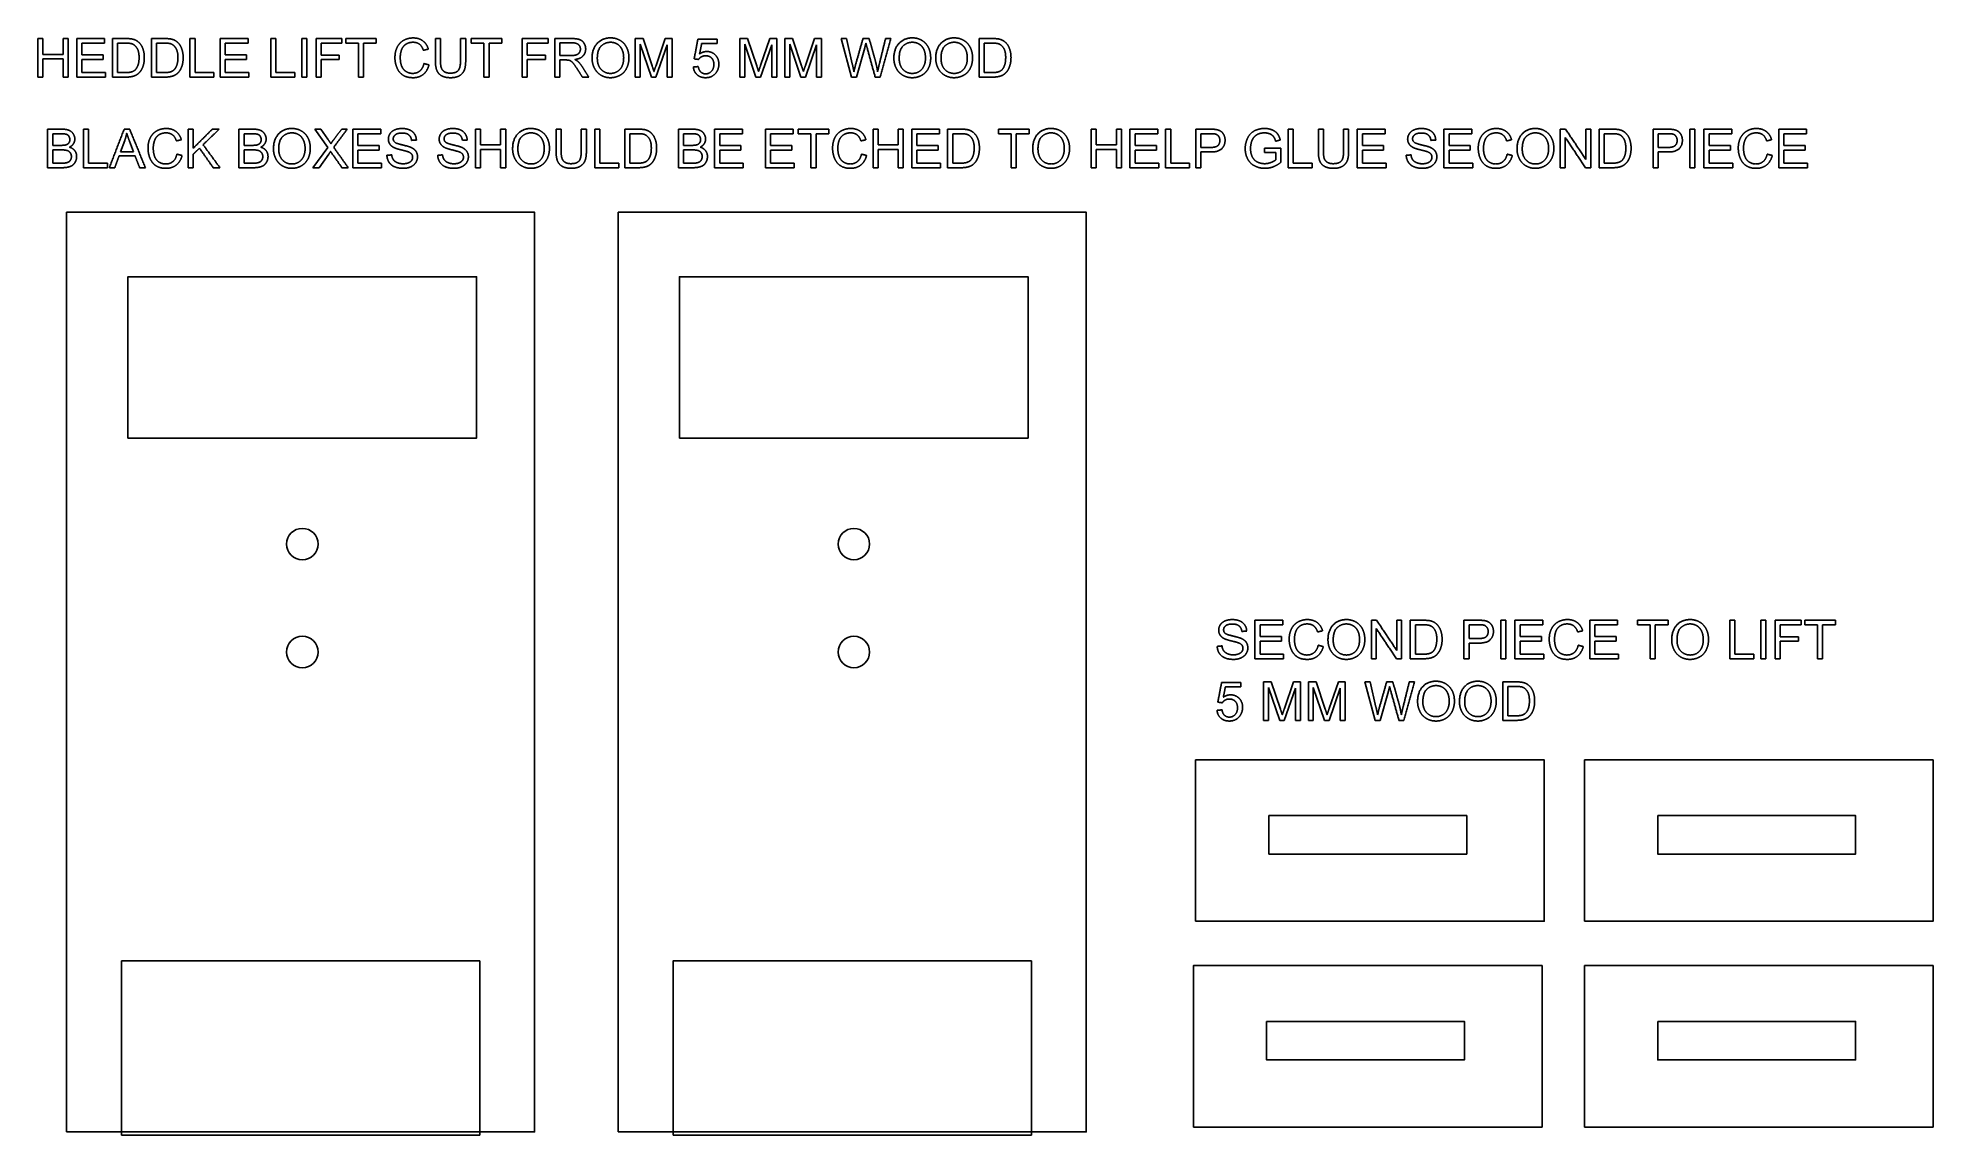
# Model space of a CAD drawing. Header units: millimetres. Extents: x -132 to 114, y -6 to 136.
import ezdxf

# ---------------------------------------------------------------- set-up
doc = ezdxf.new("R2010")
doc.units = ezdxf.units.MM
for name, color, linetype, true_color in [('Default', 18, 'Continuous', 0x000000), ('Layer 01', 12, 'Continuous', 0xc80000), ('Layer 03', 5, 'Continuous', 0x0000ff)]:
    doc.layers.add(name, color=color, linetype=linetype, true_color=true_color)

msp = doc.modelspace()

# ---------------------------------------------------------------- linework, layer by layer
at = {"layer": 'Default'}
for points in [[(-120.46, 84.11), (-75.22, 84.11), (-75.22, 105.06), (-120.46, 105.06)], [(-48.89, 84.11), (-3.65, 84.11), (-3.65, 105.06), (-48.89, 105.06)], [(-121.29, -6.35), (-74.8, -6.35), (-74.8, 16.26), (-121.29, 16.26)], [(-49.72, -6.35), (-3.23, -6.35), (-3.23, 16.26), (-49.72, 16.26)]]:
    msp.add_lwpolyline(points, close=True, dxfattribs=at)
at = {"layer": 'Layer 01'}
for p, q in [((-120.74, 135.97), (-122.46, 135.97)), ((-122.46, 135.97), (-122.46, 130.97)), ((-120.75, 135.38), (-121.8, 135.38)), ((-121.8, 135.38), (-121.8, 131.56)), ((-115.7, 135.97), (-117.42, 135.97)), ((-117.42, 135.97), (-117.42, 130.97)), ((-115.71, 135.38), (-116.76, 135.38)), ((-116.76, 135.38), (-116.76, 131.56)), ((-76.63, 135.97), (-77.3, 135.97)), ((-77.3, 135.97), (-77.3, 133.09)), ((-76.63, 133.08), (-76.63, 135.97)), ((-62.84, 135.97), (-65.06, 135.97)), ((-65.06, 135.97), (-65.06, 130.97)), ((-62.81, 135.42), (-64.4, 135.42)), ((-64.4, 135.42), (-64.4, 133.76)), ((-53.62, 135.97), (-54.62, 135.97)), ((-54.62, 135.97), (-54.62, 130.97)), ((-52.44, 132.43), (-53.62, 135.97)), ((-50.74, 135.97), (-51.93, 132.49)), ((-49.85, 135.97), (-50.74, 135.97)), ((-49.85, 130.97), (-49.85, 135.97)), ((-40.05, 135.97), (-41.04, 135.97)), ((-41.04, 135.97), (-41.04, 130.97)), ((-38.86, 132.43), (-40.05, 135.97)), ((-37.16, 135.97), (-38.36, 132.49)), ((-36.27, 135.97), (-37.16, 135.97)), ((-36.27, 130.97), (-36.27, 135.97)), ((-34.23, 135.97), (-35.23, 135.97)), ((-35.23, 135.97), (-35.23, 130.97)), ((-33.05, 132.43), (-34.23, 135.97)), ((-31.35, 135.97), (-32.54, 132.49)), ((-30.46, 135.97), (-31.35, 135.97)), ((-30.46, 130.97), (-30.46, 135.97)), ((-27.23, 135.97), (-27.91, 135.97)), ((-27.91, 135.97), (-26.58, 130.97)), ((-26.47, 132.69), (-27.23, 135.97)), ((-8.28, 135.97), (-10.01, 135.97)), ((-10.01, 135.97), (-10.01, 130.97)), ((-8.29, 135.38), (-9.34, 135.38)), ((-9.34, 135.38), (-9.34, 131.56)), ((-64.4, 133.76), (-62.97, 133.76)), ((-64.4, 130.97), (-64.4, 133.19)), ((-64.4, 133.19), (-63.63, 133.19)), ((-53.98, 130.97), (-53.98, 135.23)), ((-53.98, 135.23), (-52.53, 130.97)), ((-51.94, 130.97), (-50.49, 135.15)), ((-50.49, 135.15), (-50.49, 130.97)), ((-40.4, 130.97), (-40.4, 135.23)), ((-40.4, 135.23), (-38.96, 130.97)), ((-38.36, 130.97), (-36.91, 135.15)), ((-36.91, 135.15), (-36.91, 130.97)), ((-34.59, 130.97), (-34.59, 135.23)), ((-34.59, 135.23), (-33.14, 130.97)), ((-32.55, 130.97), (-31.1, 135.15)), ((-31.1, 135.15), (-31.1, 130.97)), ((-25.91, 130.97), (-24.85, 134.78)), ((-122.46, 130.97), (-120.66, 130.97)), ((-121.8, 131.56), (-120.73, 131.56)), ((-117.42, 130.97), (-115.62, 130.97)), ((-116.76, 131.56), (-115.69, 131.56)), ((-65.06, 130.97), (-64.4, 130.97)), ((-54.62, 130.97), (-53.98, 130.97)), ((-52.53, 130.97), (-51.94, 130.97)), ((-50.49, 130.97), (-49.85, 130.97)), ((-41.04, 130.97), (-40.4, 130.97)), ((-38.96, 130.97), (-38.36, 130.97)), ((-36.91, 130.97), (-36.27, 130.97)), ((-35.23, 130.97), (-34.59, 130.97)), ((-33.14, 130.97), (-32.55, 130.97)), ((-31.1, 130.97), (-30.46, 130.97)), ((-26.58, 130.97), (-25.91, 130.97)), ((-10.01, 130.97), (-8.2, 130.97)), ((-9.34, 131.56), (-8.28, 131.56)), ((-129.01, 124.21), (-130.88, 124.21)), ((-130.88, 124.21), (-130.88, 119.21)), ((-129.22, 123.62), (-130.22, 123.62)), ((-130.22, 123.62), (-130.22, 122.11)), ((-104.18, 124.21), (-106.05, 124.21)), ((-106.05, 124.21), (-106.05, 119.21)), ((-104.39, 123.62), (-105.39, 123.62)), ((-105.39, 123.62), (-105.39, 122.11)), ((-95.43, 124.21), (-96.22, 124.21)), ((-96.22, 124.21), (-94.52, 121.82)), ((-94.53, 122.93), (-95.43, 124.21)), ((-60.97, 124.21), (-61.63, 124.21)), ((-61.63, 124.21), (-61.63, 121.33)), ((-60.97, 121.32), (-60.97, 124.21)), ((-54.26, 124.21), (-55.98, 124.21)), ((-55.98, 124.21), (-55.98, 119.21)), ((-54.27, 123.62), (-55.32, 123.62)), ((-55.32, 123.62), (-55.32, 119.8)), ((-47.16, 124.21), (-49.03, 124.21)), ((-49.03, 124.21), (-49.03, 119.21)), ((-47.37, 123.62), (-48.37, 123.62)), ((-48.37, 123.62), (-48.37, 122.11)), ((-12.37, 124.21), (-14.1, 124.21)), ((-14.1, 124.21), (-14.1, 119.21)), ((-12.39, 123.62), (-13.43, 123.62)), ((-13.43, 123.62), (-13.43, 119.8)), ((19.98, 124.21), (18.1, 124.21)), ((18.1, 124.21), (18.1, 119.21)), ((20.03, 123.62), (18.76, 123.62)), ((18.76, 123.62), (18.76, 121.84)), ((37.94, 124.21), (37.28, 124.21)), ((37.28, 124.21), (37.28, 121.33)), ((37.94, 121.32), (37.94, 124.21)), ((72.18, 124.21), (70.46, 124.21)), ((70.46, 124.21), (70.46, 119.21)), ((72.17, 123.62), (71.12, 123.62)), ((71.12, 123.62), (71.12, 119.8)), ((79.33, 124.21), (77.44, 124.21)), ((77.44, 124.21), (77.44, 119.21)), ((79.38, 123.62), (78.1, 123.62)), ((78.1, 123.62), (78.1, 121.84)), ((-130.22, 122.11), (-129.14, 122.11)), ((-129.07, 121.52), (-130.22, 121.52)), ((-130.22, 121.52), (-130.22, 119.8)), ((-120.88, 122.73), (-121.42, 121.27)), ((-121.42, 121.27), (-119.73, 121.27)), ((-119.73, 121.27), (-120.25, 122.65)), ((-105.39, 122.11), (-104.31, 122.11)), ((-104.24, 121.52), (-105.39, 121.52)), ((-105.39, 121.52), (-105.39, 119.8)), ((-94.52, 121.82), (-96.45, 119.21)), ((-95.65, 119.21), (-94.4, 120.96)), ((-48.37, 122.11), (-47.29, 122.11)), ((-47.21, 121.52), (-48.37, 121.52)), ((-48.37, 121.52), (-48.37, 119.8)), ((18.76, 121.84), (20.05, 121.84)), ((18.76, 119.21), (18.76, 121.25)), ((18.76, 121.25), (20.04, 121.25)), ((29.15, 121.76), (27.03, 121.76)), ((27.03, 121.76), (27.03, 121.17)), ((27.03, 121.17), (28.5, 121.17)), ((28.5, 121.17), (28.5, 120.24)), ((29.15, 119.91), (29.15, 121.76)), ((78.1, 121.84), (79.39, 121.84)), ((78.1, 119.21), (78.1, 121.25)), ((78.1, 121.25), (79.38, 121.25)), ((-130.88, 119.21), (-128.98, 119.21)), ((-130.22, 119.8), (-128.98, 119.8)), ((-106.05, 119.21), (-104.15, 119.21)), ((-105.39, 119.8), (-104.15, 119.8)), ((-96.45, 119.21), (-95.65, 119.21)), ((-55.98, 119.21), (-54.18, 119.21)), ((-55.32, 119.8), (-54.26, 119.8)), ((-49.03, 119.21), (-47.13, 119.21)), ((-48.37, 119.8), (-47.13, 119.8)), ((-14.1, 119.21), (-12.29, 119.21)), ((-13.43, 119.8), (-12.37, 119.8)), ((18.1, 119.21), (18.76, 119.21)), ((70.46, 119.21), (72.26, 119.21)), ((71.12, 119.8), (72.19, 119.8)), ((77.44, 119.21), (78.1, 119.21)), ((47.66, 60.47), (45.93, 60.47)), ((45.93, 60.47), (45.93, 55.48)), ((47.65, 59.88), (46.6, 59.88)), ((46.6, 59.88), (46.6, 56.07)), ((54.8, 60.47), (52.91, 60.47)), ((52.91, 60.47), (52.91, 55.48)), ((54.85, 59.88), (53.58, 59.88)), ((53.58, 59.88), (53.58, 58.1)), ((53.58, 58.1), (54.87, 58.1)), ((53.58, 55.48), (53.58, 57.51)), ((53.58, 57.51), (54.86, 57.51)), ((45.93, 55.48), (47.74, 55.48)), ((46.6, 56.07), (47.66, 56.07)), ((52.91, 55.48), (53.58, 55.48)), ((27.91, 52.47), (26.91, 52.47)), ((26.91, 52.47), (26.91, 47.48)), ((27.55, 47.48), (27.55, 51.73)), ((27.55, 51.73), (29, 47.48)), ((29.09, 48.94), (27.91, 52.47)), ((29.59, 47.48), (31.04, 51.66)), ((30.79, 52.47), (29.6, 49)), ((31.68, 52.47), (30.79, 52.47)), ((31.04, 51.66), (31.04, 47.48)), ((31.68, 47.48), (31.68, 52.47)), ((33.72, 52.47), (32.73, 52.47)), ((32.73, 52.47), (32.73, 47.48)), ((33.36, 47.48), (33.36, 51.73)), ((33.36, 51.73), (34.81, 47.48)), ((34.91, 48.94), (33.72, 52.47)), ((36.61, 52.47), (35.41, 49)), ((35.41, 47.48), (36.86, 51.66)), ((37.5, 52.47), (36.61, 52.47)), ((36.86, 51.66), (36.86, 47.48)), ((37.5, 47.48), (37.5, 52.47)), ((40.73, 52.47), (40.05, 52.47)), ((40.05, 52.47), (41.37, 47.48)), ((41.49, 49.2), (40.73, 52.47)), ((59.67, 52.47), (57.95, 52.47)), ((57.95, 52.47), (57.95, 47.48)), ((59.66, 51.88), (58.61, 51.88)), ((58.61, 51.88), (58.61, 48.07)), ((42.05, 47.48), (43.11, 51.28)), ((26.91, 47.48), (27.55, 47.48)), ((29, 47.48), (29.59, 47.48)), ((31.04, 47.48), (31.68, 47.48)), ((32.73, 47.48), (33.36, 47.48)), ((34.81, 47.48), (35.41, 47.48)), ((36.86, 47.48), (37.5, 47.48)), ((41.37, 47.48), (42.05, 47.48)), ((57.95, 47.48), (59.75, 47.48)), ((58.61, 48.07), (59.68, 48.07))]:
    msp.add_line(p, q, dxfattribs=at)
for points in [[(-131.48, 135.97), (-131.81, 135.97), (-132.14, 135.97)], [(-132.14, 135.97), (-132.14, 133.47), (-132.14, 130.97)], [(-131.48, 133.92), (-131.48, 134.94), (-131.48, 135.97)], [(-128.22, 135.97), (-128.55, 135.97), (-128.88, 135.97)], [(-128.88, 135.97), (-128.88, 134.94), (-128.88, 133.92)], [(-128.22, 130.97), (-128.22, 133.47), (-128.22, 135.97)], [(-123.49, 135.97), (-125.3, 135.97), (-127.1, 135.97)], [(-127.1, 135.97), (-127.1, 133.47), (-127.1, 130.97)], [(-126.44, 133.85), (-126.44, 134.61), (-126.44, 135.38)], [(-126.44, 135.38), (-124.97, 135.38), (-123.49, 135.38)], [(-123.49, 135.38), (-123.49, 135.67), (-123.49, 135.97)], [(-111.75, 135.97), (-112.08, 135.97), (-112.41, 135.97)], [(-112.41, 135.97), (-112.41, 133.47), (-112.41, 130.97)], [(-111.75, 131.56), (-111.75, 133.77), (-111.75, 135.97)], [(-104.87, 135.97), (-106.68, 135.97), (-108.49, 135.97)], [(-108.49, 135.97), (-108.49, 133.47), (-108.49, 130.97)], [(-107.82, 133.85), (-107.82, 134.61), (-107.82, 135.38)], [(-107.82, 135.38), (-106.35, 135.38), (-104.87, 135.38)], [(-104.87, 135.38), (-104.87, 135.67), (-104.87, 135.97)], [(-101.27, 135.97), (-101.6, 135.97), (-101.93, 135.97)], [(-101.93, 135.97), (-101.93, 133.47), (-101.93, 130.97)], [(-101.27, 131.56), (-101.27, 133.77), (-101.27, 135.97)], [(-97.25, 135.97), (-97.58, 135.97), (-97.91, 135.97)], [(-97.91, 135.97), (-97.91, 133.47), (-97.91, 130.97)], [(-97.25, 130.97), (-97.25, 133.47), (-97.25, 135.97)], [(-92.68, 135.97), (-94.36, 135.97), (-96.05, 135.97)], [(-96.05, 135.97), (-96.05, 133.47), (-96.05, 130.97)], [(-95.39, 133.83), (-95.39, 134.61), (-95.39, 135.38)], [(-95.39, 135.38), (-94.03, 135.38), (-92.68, 135.38)], [(-92.68, 135.38), (-92.68, 135.67), (-92.68, 135.97)], [(-88.23, 135.97), (-90.21, 135.97), (-92.19, 135.97)], [(-92.19, 135.97), (-92.19, 135.67), (-92.19, 135.38)], [(-92.19, 135.38), (-91.37, 135.38), (-90.55, 135.38)], [(-90.55, 135.38), (-90.55, 133.18), (-90.55, 130.97)], [(-89.89, 130.97), (-89.89, 133.18), (-89.89, 135.38)], [(-89.89, 135.38), (-89.06, 135.38), (-88.23, 135.38)], [(-88.23, 135.38), (-88.23, 135.67), (-88.23, 135.97)], [(-79.9, 135.97), (-80.23, 135.97), (-80.56, 135.97)], [(-80.56, 135.97), (-80.56, 134.53), (-80.56, 133.08)], [(-79.9, 133.09), (-79.9, 134.53), (-79.9, 135.97)], [(-71.95, 135.97), (-73.93, 135.97), (-75.91, 135.97)], [(-75.91, 135.97), (-75.91, 135.67), (-75.91, 135.38)], [(-75.91, 135.38), (-75.09, 135.38), (-74.26, 135.38)], [(-74.26, 135.38), (-74.26, 133.18), (-74.26, 130.97)], [(-73.6, 130.97), (-73.6, 133.18), (-73.6, 135.38)], [(-73.6, 135.38), (-72.77, 135.38), (-71.95, 135.38)], [(-71.95, 135.38), (-71.95, 135.67), (-71.95, 135.97)], [(-65.93, 135.97), (-67.61, 135.97), (-69.3, 135.97)], [(-69.3, 135.97), (-69.3, 133.47), (-69.3, 130.97)], [(-68.64, 133.83), (-68.64, 134.61), (-68.64, 135.38)], [(-68.64, 135.38), (-67.28, 135.38), (-65.93, 135.38)], [(-65.93, 135.38), (-65.93, 135.67), (-65.93, 135.97)], [(-46.5, 135.9), (-46.74, 134.62), (-46.98, 133.33)], [(-44.01, 135.9), (-45.26, 135.9), (-46.5, 135.9)], [(-46.28, 133.97), (-46.14, 134.64), (-46.01, 135.31)], [(-46.01, 135.31), (-45.01, 135.31), (-44.01, 135.31)], [(-44.01, 135.31), (-44.01, 135.61), (-44.01, 135.9)], [(-25.08, 135.97), (-25.56, 134.28), (-26.03, 132.59)], [(-24.28, 135.97), (-24.68, 135.97), (-25.08, 135.97)], [(-24.85, 134.78), (-24.78, 135.02), (-24.7, 135.37)], [(-24.7, 135.37), (-24.67, 135.26), (-24.54, 134.78)], [(-23.57, 133.44), (-23.92, 134.7), (-24.28, 135.97)], [(-22.15, 135.97), (-22.54, 134.36), (-22.93, 132.76)], [(-22.85, 130.97), (-22.17, 133.47), (-21.48, 135.97)], [(-21.48, 135.97), (-21.81, 135.97), (-22.15, 135.97)], [(-128.88, 133.92), (-130.18, 133.92), (-131.48, 133.92)], [(-131.48, 130.97), (-131.48, 132.15), (-131.48, 133.33)], [(-131.48, 133.33), (-130.18, 133.33), (-128.88, 133.33)], [(-128.88, 133.33), (-128.88, 132.15), (-128.88, 130.97)], [(-123.68, 133.85), (-125.06, 133.85), (-126.44, 133.85)], [(-126.44, 131.56), (-126.44, 132.41), (-126.44, 133.26)], [(-126.44, 133.26), (-125.06, 133.26), (-123.68, 133.26)], [(-123.68, 133.26), (-123.68, 133.56), (-123.68, 133.85)], [(-105.06, 133.85), (-106.44, 133.85), (-107.82, 133.85)], [(-107.82, 131.56), (-107.82, 132.41), (-107.82, 133.26)], [(-107.82, 133.26), (-106.44, 133.26), (-105.06, 133.26)], [(-105.06, 133.26), (-105.06, 133.56), (-105.06, 133.85)], [(-93.04, 133.83), (-94.21, 133.83), (-95.39, 133.83)], [(-95.39, 130.97), (-95.39, 132.11), (-95.39, 133.24)], [(-95.39, 133.24), (-94.21, 133.24), (-93.04, 133.24)], [(-93.04, 133.24), (-93.04, 133.54), (-93.04, 133.83)], [(-82.13, 134.45), (-81.8, 134.52), (-81.47, 134.6)], [(-66.29, 133.83), (-67.46, 133.83), (-68.64, 133.83)], [(-68.64, 130.97), (-68.64, 132.11), (-68.64, 133.24)], [(-68.64, 133.24), (-67.46, 133.24), (-66.29, 133.24)], [(-66.29, 133.24), (-66.29, 133.54), (-66.29, 133.83)], [(-63.63, 133.19), (-63.37, 133.19), (-63.26, 133.17)], [(-46.98, 133.33), (-46.69, 133.3), (-46.41, 133.26)], [(-24.54, 134.78), (-24.02, 132.88), (-23.49, 130.97)], [(-23.18, 131.67), (-23.3, 132.5), (-23.57, 133.44)], [(-132.14, 130.97), (-131.81, 130.97), (-131.48, 130.97)], [(-128.88, 130.97), (-128.55, 130.97), (-128.22, 130.97)], [(-127.1, 130.97), (-125.24, 130.97), (-123.38, 130.97)], [(-123.38, 131.56), (-124.91, 131.56), (-126.44, 131.56)], [(-123.38, 130.97), (-123.38, 131.27), (-123.38, 131.56)], [(-112.41, 130.97), (-110.85, 130.97), (-109.29, 130.97)], [(-109.29, 131.56), (-110.52, 131.56), (-111.75, 131.56)], [(-109.29, 130.97), (-109.29, 131.27), (-109.29, 131.56)], [(-108.49, 130.97), (-106.62, 130.97), (-104.76, 130.97)], [(-104.76, 131.56), (-106.29, 131.56), (-107.82, 131.56)], [(-104.76, 130.97), (-104.76, 131.27), (-104.76, 131.56)], [(-101.93, 130.97), (-100.37, 130.97), (-98.81, 130.97)], [(-98.81, 131.56), (-100.04, 131.56), (-101.27, 131.56)], [(-98.81, 130.97), (-98.81, 131.27), (-98.81, 131.56)], [(-97.91, 130.97), (-97.58, 130.97), (-97.25, 130.97)], [(-96.05, 130.97), (-95.72, 130.97), (-95.39, 130.97)], [(-90.55, 130.97), (-90.22, 130.97), (-89.89, 130.97)], [(-81.39, 132.56), (-81.72, 132.64), (-82.05, 132.72)], [(-74.26, 130.97), (-73.93, 130.97), (-73.6, 130.97)], [(-69.3, 130.97), (-68.97, 130.97), (-68.64, 130.97)], [(-62.15, 132.01), (-61.82, 131.49), (-61.48, 130.97)], [(-60.65, 130.97), (-61.09, 131.65), (-61.52, 132.33)], [(-61.48, 130.97), (-61.07, 130.97), (-60.65, 130.97)], [(-52.2, 131.69), (-52.28, 131.94), (-52.44, 132.43)], [(-51.93, 132.49), (-52.12, 131.96), (-52.2, 131.69)], [(-46.45, 132.34), (-46.77, 132.31), (-47.09, 132.28)], [(-38.63, 131.69), (-38.7, 131.94), (-38.86, 132.43)], [(-38.36, 132.49), (-38.54, 131.96), (-38.63, 131.69)], [(-32.81, 131.69), (-32.89, 131.94), (-33.05, 132.43)], [(-32.54, 132.49), (-32.73, 131.96), (-32.81, 131.69)], [(-26.26, 131.67), (-26.34, 132.18), (-26.47, 132.69)], [(-26.03, 132.59), (-26.07, 132.47), (-26.26, 131.67)], [(-23.49, 130.97), (-23.17, 130.97), (-22.85, 130.97)], [(-22.93, 132.76), (-23.08, 132.14), (-23.18, 131.67)], [(-125.57, 124.21), (-125.9, 124.21), (-126.23, 124.21)], [(-126.23, 124.21), (-126.23, 121.71), (-126.23, 119.21)], [(-125.57, 119.8), (-125.57, 122.01), (-125.57, 124.21)], [(-120.95, 124.21), (-121.91, 121.71), (-122.87, 119.21)], [(-120.23, 124.21), (-120.59, 124.21), (-120.95, 124.21)], [(-120.61, 123.69), (-120.7, 123.21), (-120.88, 122.73)], [(-120.25, 122.65), (-120.49, 123.28), (-120.61, 123.69)], [(-118.19, 119.21), (-119.21, 121.71), (-120.23, 124.21)], [(-111.99, 124.21), (-112.32, 124.21), (-112.65, 124.21)], [(-112.65, 124.21), (-112.65, 121.71), (-112.65, 119.21)], [(-109.51, 124.21), (-110.75, 122.97), (-111.99, 121.73)], [(-111.99, 121.73), (-111.99, 122.97), (-111.99, 124.21)], [(-110.7, 122.19), (-109.66, 123.2), (-108.61, 124.21)], [(-108.61, 124.21), (-109.06, 124.21), (-109.51, 124.21)], [(-93.76, 121.86), (-92.88, 123.03), (-92, 124.21)], [(-92.72, 124.21), (-93.23, 123.55), (-93.73, 122.88)], [(-92, 124.21), (-92.36, 124.21), (-92.72, 124.21)], [(-87.66, 124.21), (-89.46, 124.21), (-91.27, 124.21)], [(-91.27, 124.21), (-91.27, 121.71), (-91.27, 119.21)], [(-90.61, 122.09), (-90.61, 122.86), (-90.61, 123.62)], [(-90.61, 123.62), (-89.13, 123.62), (-87.66, 123.62)], [(-87.66, 123.62), (-87.66, 123.92), (-87.66, 124.21)], [(-74.7, 124.21), (-75.03, 124.21), (-75.36, 124.21)], [(-75.36, 124.21), (-75.36, 121.71), (-75.36, 119.21)], [(-74.7, 122.16), (-74.7, 123.18), (-74.7, 124.21)], [(-71.44, 124.21), (-71.77, 124.21), (-72.1, 124.21)], [(-72.1, 124.21), (-72.1, 123.18), (-72.1, 122.16)], [(-71.44, 119.21), (-71.44, 121.71), (-71.44, 124.21)], [(-64.24, 124.21), (-64.57, 124.21), (-64.9, 124.21)], [(-64.9, 124.21), (-64.9, 122.77), (-64.9, 121.32)], [(-64.24, 121.33), (-64.24, 122.77), (-64.24, 124.21)], [(-59.23, 124.21), (-59.56, 124.21), (-59.89, 124.21)], [(-59.89, 124.21), (-59.89, 121.71), (-59.89, 119.21)], [(-59.23, 119.8), (-59.23, 122.01), (-59.23, 124.21)], [(-40.72, 124.21), (-42.53, 124.21), (-44.33, 124.21)], [(-44.33, 124.21), (-44.33, 121.71), (-44.33, 119.21)], [(-43.67, 122.09), (-43.67, 122.86), (-43.67, 123.62)], [(-43.67, 123.62), (-42.2, 123.62), (-40.72, 123.62)], [(-40.72, 123.62), (-40.72, 123.92), (-40.72, 124.21)], [(-34.13, 124.21), (-35.93, 124.21), (-37.74, 124.21)], [(-37.74, 124.21), (-37.74, 121.71), (-37.74, 119.21)], [(-37.08, 122.09), (-37.08, 122.86), (-37.08, 123.62)], [(-37.08, 123.62), (-35.6, 123.62), (-34.13, 123.62)], [(-34.13, 123.62), (-34.13, 123.92), (-34.13, 124.21)], [(-29.51, 124.21), (-31.49, 124.21), (-33.47, 124.21)], [(-33.47, 124.21), (-33.47, 123.92), (-33.47, 123.62)], [(-33.47, 123.62), (-32.65, 123.62), (-31.83, 123.62)], [(-31.83, 123.62), (-31.83, 121.42), (-31.83, 119.21)], [(-31.16, 119.21), (-31.16, 121.42), (-31.16, 123.62)], [(-31.16, 123.62), (-30.34, 123.62), (-29.51, 123.62)], [(-29.51, 123.62), (-29.51, 123.92), (-29.51, 124.21)], [(-23.11, 124.21), (-23.44, 124.21), (-23.77, 124.21)], [(-23.77, 124.21), (-23.77, 121.71), (-23.77, 119.21)], [(-23.11, 122.16), (-23.11, 123.18), (-23.11, 124.21)], [(-19.85, 124.21), (-20.18, 124.21), (-20.51, 124.21)], [(-20.51, 124.21), (-20.51, 123.18), (-20.51, 122.16)], [(-19.85, 119.21), (-19.85, 121.71), (-19.85, 124.21)], [(-15.13, 124.21), (-16.93, 124.21), (-18.74, 124.21)], [(-18.74, 124.21), (-18.74, 121.71), (-18.74, 119.21)], [(-18.08, 122.09), (-18.08, 122.86), (-18.08, 123.62)], [(-18.08, 123.62), (-16.6, 123.62), (-15.13, 123.62)], [(-15.13, 123.62), (-15.13, 123.92), (-15.13, 124.21)], [(-3.53, 124.21), (-5.51, 124.21), (-7.49, 124.21)], [(-7.49, 124.21), (-7.49, 123.92), (-7.49, 123.62)], [(-7.49, 123.62), (-6.67, 123.62), (-5.84, 123.62)], [(-5.84, 123.62), (-5.84, 121.42), (-5.84, 119.21)], [(-5.18, 119.21), (-5.18, 121.42), (-5.18, 123.62)], [(-5.18, 123.62), (-4.36, 123.62), (-3.53, 123.62)], [(-3.53, 123.62), (-3.53, 123.92), (-3.53, 124.21)], [(5.2, 124.21), (4.87, 124.21), (4.54, 124.21)], [(4.54, 124.21), (4.54, 121.71), (4.54, 119.21)], [(5.2, 122.16), (5.2, 123.18), (5.2, 124.21)], [(8.46, 124.21), (8.13, 124.21), (7.8, 124.21)], [(7.8, 124.21), (7.8, 123.18), (7.8, 122.16)], [(8.46, 119.21), (8.46, 121.71), (8.46, 124.21)], [(13.18, 124.21), (11.38, 124.21), (9.57, 124.21)], [(9.57, 124.21), (9.57, 121.71), (9.57, 119.21)], [(10.23, 122.09), (10.23, 122.86), (10.23, 123.62)], [(10.23, 123.62), (11.71, 123.62), (13.18, 123.62)], [(13.18, 123.62), (13.18, 123.92), (13.18, 124.21)], [(14.85, 124.21), (14.52, 124.21), (14.19, 124.21)], [(14.19, 124.21), (14.19, 121.71), (14.19, 119.21)], [(14.85, 119.8), (14.85, 122.01), (14.85, 124.21)], [(30.75, 124.21), (30.42, 124.21), (30.09, 124.21)], [(30.09, 124.21), (30.09, 121.71), (30.09, 119.21)], [(30.75, 119.8), (30.75, 122.01), (30.75, 124.21)], [(34.67, 124.21), (34.34, 124.21), (34.01, 124.21)], [(34.01, 124.21), (34.01, 122.77), (34.01, 121.32)], [(34.67, 121.33), (34.67, 122.77), (34.67, 124.21)], [(42.67, 124.21), (40.86, 124.21), (39.06, 124.21)], [(39.06, 124.21), (39.06, 121.71), (39.06, 119.21)], [(39.72, 122.09), (39.72, 122.86), (39.72, 123.62)], [(39.72, 123.62), (41.19, 123.62), (42.67, 123.62)], [(42.67, 123.62), (42.67, 123.92), (42.67, 124.21)], [(53.92, 124.21), (52.11, 124.21), (50.31, 124.21)], [(50.31, 124.21), (50.31, 121.71), (50.31, 119.21)], [(50.97, 122.09), (50.97, 122.86), (50.97, 123.62)], [(50.97, 123.62), (52.44, 123.62), (53.92, 123.62)], [(53.92, 123.62), (53.92, 123.92), (53.92, 124.21)], [(66.09, 124.21), (65.75, 124.21), (65.41, 124.21)], [(65.41, 124.21), (65.41, 121.71), (65.41, 119.21)], [(66.05, 119.21), (66.05, 121.18), (66.05, 123.14)], [(66.05, 123.14), (67.36, 121.18), (68.67, 119.21)], [(68.72, 120.29), (67.4, 122.25), (66.09, 124.21)], [(69.35, 124.21), (69.03, 124.21), (68.72, 124.21)], [(68.72, 124.21), (68.72, 122.25), (68.72, 120.29)], [(69.35, 119.21), (69.35, 121.71), (69.35, 124.21)], [(82.87, 124.21), (82.54, 124.21), (82.21, 124.21)], [(82.21, 124.21), (82.21, 121.71), (82.21, 119.21)], [(82.87, 119.21), (82.87, 121.71), (82.87, 124.21)], [(87.66, 124.21), (85.86, 124.21), (84.05, 124.21)], [(84.05, 124.21), (84.05, 121.71), (84.05, 119.21)], [(84.71, 122.09), (84.71, 122.86), (84.71, 123.62)], [(84.71, 123.62), (86.19, 123.62), (87.66, 123.62)], [(87.66, 123.62), (87.66, 123.92), (87.66, 124.21)], [(97.36, 124.21), (95.55, 124.21), (93.75, 124.21)], [(93.75, 124.21), (93.75, 121.71), (93.75, 119.21)], [(94.41, 122.09), (94.41, 122.86), (94.41, 123.62)], [(94.41, 123.62), (95.88, 123.62), (97.36, 123.62)], [(97.36, 123.62), (97.36, 123.92), (97.36, 124.21)], [(-122.16, 119.21), (-121.89, 119.97), (-121.61, 120.73)], [(-121.61, 120.73), (-120.57, 120.73), (-119.53, 120.73)], [(-119.53, 120.73), (-119.23, 119.97), (-118.94, 119.21)], [(-114.17, 122.69), (-113.85, 122.76), (-113.52, 122.84)], [(-113.43, 120.8), (-113.77, 120.88), (-114.1, 120.97)], [(-111.99, 120.95), (-111.58, 121.34), (-111.17, 121.74)], [(-111.99, 119.21), (-111.99, 120.08), (-111.99, 120.95)], [(-111.17, 121.74), (-110.28, 120.48), (-109.39, 119.21)], [(-108.52, 119.21), (-109.61, 120.7), (-110.7, 122.19)], [(-94.12, 122.32), (-94.24, 122.53), (-94.53, 122.93)], [(-94.4, 120.96), (-94.33, 121.06), (-94.16, 121.33)], [(-94.16, 121.33), (-94.05, 121.15), (-93.94, 121)], [(-93.73, 122.88), (-93.96, 122.59), (-94.12, 122.32)], [(-93.94, 121), (-93.31, 120.11), (-92.69, 119.21)], [(-91.87, 119.21), (-92.81, 120.53), (-93.76, 121.86)], [(-87.85, 122.09), (-89.23, 122.09), (-90.61, 122.09)], [(-90.61, 119.8), (-90.61, 120.65), (-90.61, 121.5)], [(-90.61, 121.5), (-89.23, 121.5), (-87.85, 121.5)], [(-87.85, 121.5), (-87.85, 121.8), (-87.85, 122.09)], [(-86.23, 120.87), (-86.54, 120.85), (-86.85, 120.82)], [(-83.66, 122.76), (-83.34, 122.78), (-83.03, 122.8)], [(-79.63, 120.87), (-79.95, 120.85), (-80.26, 120.82)], [(-77.06, 122.76), (-76.75, 122.78), (-76.43, 122.8)], [(-72.1, 122.16), (-73.4, 122.16), (-74.7, 122.16)], [(-74.7, 119.21), (-74.7, 120.39), (-74.7, 121.57)], [(-74.7, 121.57), (-73.4, 121.57), (-72.1, 121.57)], [(-72.1, 121.57), (-72.1, 120.39), (-72.1, 119.21)], [(-40.91, 122.09), (-42.29, 122.09), (-43.67, 122.09)], [(-43.67, 119.8), (-43.67, 120.65), (-43.67, 121.5)], [(-43.67, 121.5), (-42.29, 121.5), (-40.91, 121.5)], [(-40.91, 121.5), (-40.91, 121.8), (-40.91, 122.09)], [(-34.31, 122.09), (-35.7, 122.09), (-37.08, 122.09)], [(-37.08, 119.8), (-37.08, 120.65), (-37.08, 121.5)], [(-37.08, 121.5), (-35.7, 121.5), (-34.31, 121.5)], [(-34.31, 121.5), (-34.31, 121.8), (-34.31, 122.09)], [(-25.34, 122.69), (-25.02, 122.76), (-24.69, 122.84)], [(-24.61, 120.8), (-24.94, 120.88), (-25.27, 120.97)], [(-20.51, 122.16), (-21.81, 122.16), (-23.11, 122.16)], [(-23.11, 119.21), (-23.11, 120.39), (-23.11, 121.57)], [(-23.11, 121.57), (-21.81, 121.57), (-20.51, 121.57)], [(-20.51, 121.57), (-20.51, 120.39), (-20.51, 119.21)], [(-15.31, 122.09), (-16.69, 122.09), (-18.08, 122.09)], [(-18.08, 119.8), (-18.08, 120.65), (-18.08, 121.5)], [(-18.08, 121.5), (-16.69, 121.5), (-15.31, 121.5)], [(-15.31, 121.5), (-15.31, 121.8), (-15.31, 122.09)], [(7.8, 122.16), (6.5, 122.16), (5.2, 122.16)], [(5.2, 119.21), (5.2, 120.39), (5.2, 121.57)], [(5.2, 121.57), (6.5, 121.57), (7.8, 121.57)], [(7.8, 121.57), (7.8, 120.39), (7.8, 119.21)], [(13, 122.09), (11.61, 122.09), (10.23, 122.09)], [(10.23, 119.8), (10.23, 120.65), (10.23, 121.5)], [(10.23, 121.5), (11.61, 121.5), (13, 121.5)], [(13, 121.5), (13, 121.8), (13, 122.09)], [(28.47, 122.65), (28.77, 122.73), (29.07, 122.81)], [(42.48, 122.09), (41.1, 122.09), (39.72, 122.09)], [(39.72, 119.8), (39.72, 120.65), (39.72, 121.5)], [(39.72, 121.5), (41.1, 121.5), (42.48, 121.5)], [(42.48, 121.5), (42.48, 121.8), (42.48, 122.09)], [(46.04, 120.87), (45.72, 120.85), (45.41, 120.82)], [(48.61, 122.76), (48.92, 122.78), (49.24, 122.8)], [(53.73, 122.09), (52.35, 122.09), (50.97, 122.09)], [(50.97, 119.8), (50.97, 120.65), (50.97, 121.5)], [(50.97, 121.5), (52.35, 121.5), (53.73, 121.5)], [(53.73, 121.5), (53.73, 121.8), (53.73, 122.09)], [(58.44, 122.69), (58.77, 122.76), (59.09, 122.84)], [(59.18, 120.8), (58.85, 120.88), (58.51, 120.97)], [(87.48, 122.09), (86.09, 122.09), (84.71, 122.09)], [(84.71, 119.8), (84.71, 120.65), (84.71, 121.5)], [(84.71, 121.5), (86.09, 121.5), (87.48, 121.5)], [(87.48, 121.5), (87.48, 121.8), (87.48, 122.09)], [(92.18, 122.69), (92.51, 122.76), (92.83, 122.84)], [(92.92, 120.8), (92.59, 120.88), (92.26, 120.97)], [(97.17, 122.09), (95.79, 122.09), (94.41, 122.09)], [(94.41, 119.8), (94.41, 120.65), (94.41, 121.5)], [(94.41, 121.5), (95.79, 121.5), (97.17, 121.5)], [(97.17, 121.5), (97.17, 121.8), (97.17, 122.09)], [(-126.23, 119.21), (-124.67, 119.21), (-123.1, 119.21)], [(-123.1, 119.8), (-124.33, 119.8), (-125.57, 119.8)], [(-123.1, 119.21), (-123.1, 119.51), (-123.1, 119.8)], [(-122.87, 119.21), (-122.51, 119.21), (-122.16, 119.21)], [(-118.94, 119.21), (-118.57, 119.21), (-118.19, 119.21)], [(-112.65, 119.21), (-112.32, 119.21), (-111.99, 119.21)], [(-109.39, 119.21), (-108.95, 119.21), (-108.52, 119.21)], [(-92.69, 119.21), (-92.28, 119.21), (-91.87, 119.21)], [(-91.27, 119.21), (-89.41, 119.21), (-87.54, 119.21)], [(-87.54, 119.8), (-89.08, 119.8), (-90.61, 119.8)], [(-87.54, 119.21), (-87.54, 119.51), (-87.54, 119.8)], [(-75.36, 119.21), (-75.03, 119.21), (-74.7, 119.21)], [(-72.1, 119.21), (-71.77, 119.21), (-71.44, 119.21)], [(-59.89, 119.21), (-58.33, 119.21), (-56.77, 119.21)], [(-56.77, 119.8), (-58, 119.8), (-59.23, 119.8)], [(-56.77, 119.21), (-56.77, 119.51), (-56.77, 119.8)], [(-44.33, 119.21), (-42.47, 119.21), (-40.61, 119.21)], [(-40.61, 119.8), (-42.14, 119.8), (-43.67, 119.8)], [(-40.61, 119.21), (-40.61, 119.51), (-40.61, 119.8)], [(-37.74, 119.21), (-35.88, 119.21), (-34.01, 119.21)], [(-34.01, 119.8), (-35.54, 119.8), (-37.08, 119.8)], [(-34.01, 119.21), (-34.01, 119.51), (-34.01, 119.8)], [(-31.83, 119.21), (-31.5, 119.21), (-31.16, 119.21)], [(-23.77, 119.21), (-23.44, 119.21), (-23.11, 119.21)], [(-20.51, 119.21), (-20.18, 119.21), (-19.85, 119.21)], [(-18.74, 119.21), (-16.87, 119.21), (-15.01, 119.21)], [(-15.01, 119.8), (-16.54, 119.8), (-18.08, 119.8)], [(-15.01, 119.21), (-15.01, 119.51), (-15.01, 119.8)], [(-5.84, 119.21), (-5.51, 119.21), (-5.18, 119.21)], [(4.54, 119.21), (4.87, 119.21), (5.2, 119.21)], [(7.8, 119.21), (8.13, 119.21), (8.46, 119.21)], [(9.57, 119.21), (11.44, 119.21), (13.3, 119.21)], [(13.3, 119.8), (11.77, 119.8), (10.23, 119.8)], [(13.3, 119.21), (13.3, 119.51), (13.3, 119.8)], [(14.19, 119.21), (15.75, 119.21), (17.31, 119.21)], [(17.31, 119.8), (16.08, 119.8), (14.85, 119.8)], [(17.31, 119.21), (17.31, 119.51), (17.31, 119.8)], [(30.09, 119.21), (31.65, 119.21), (33.21, 119.21)], [(33.21, 119.8), (31.98, 119.8), (30.75, 119.8)], [(33.21, 119.21), (33.21, 119.51), (33.21, 119.8)], [(39.06, 119.21), (40.92, 119.21), (42.79, 119.21)], [(42.79, 119.8), (41.25, 119.8), (39.72, 119.8)], [(42.79, 119.21), (42.79, 119.51), (42.79, 119.8)], [(50.31, 119.21), (52.17, 119.21), (54.04, 119.21)], [(54.04, 119.8), (52.5, 119.8), (50.97, 119.8)], [(54.04, 119.21), (54.04, 119.51), (54.04, 119.8)], [(65.41, 119.21), (65.73, 119.21), (66.05, 119.21)], [(68.67, 119.21), (69.01, 119.21), (69.35, 119.21)], [(82.21, 119.21), (82.54, 119.21), (82.87, 119.21)], [(84.05, 119.21), (85.91, 119.21), (87.78, 119.21)], [(87.78, 119.8), (86.24, 119.8), (84.71, 119.8)], [(87.78, 119.21), (87.78, 119.51), (87.78, 119.8)], [(93.75, 119.21), (95.61, 119.21), (97.48, 119.21)], [(97.48, 119.8), (95.94, 119.8), (94.41, 119.8)], [(97.48, 119.21), (97.48, 119.51), (97.48, 119.8)], [(24.08, 59.02), (24.4, 59.04), (24.71, 59.07)], [(29.39, 60.47), (27.59, 60.47), (25.78, 60.47)], [(25.78, 60.47), (25.78, 57.97), (25.78, 55.48)], [(26.44, 58.35), (26.44, 59.12), (26.44, 59.88)], [(26.44, 59.88), (27.92, 59.88), (29.39, 59.88)], [(29.39, 59.88), (29.39, 60.18), (29.39, 60.47)], [(33.91, 58.95), (34.24, 59.03), (34.56, 59.1)], [(41.57, 60.47), (41.23, 60.47), (40.89, 60.47)], [(40.89, 60.47), (40.89, 57.97), (40.89, 55.48)], [(41.52, 55.48), (41.52, 57.44), (41.52, 59.4)], [(41.52, 59.4), (42.83, 57.44), (44.15, 55.48)], [(44.19, 56.55), (42.88, 58.51), (41.57, 60.47)], [(44.82, 60.47), (44.51, 60.47), (44.19, 60.47)], [(44.19, 60.47), (44.19, 58.51), (44.19, 56.55)], [(44.82, 55.48), (44.82, 57.97), (44.82, 60.47)], [(58.34, 60.47), (58.01, 60.47), (57.68, 60.47)], [(57.68, 60.47), (57.68, 57.97), (57.68, 55.48)], [(58.34, 55.48), (58.34, 57.97), (58.34, 60.47)], [(63.14, 60.47), (61.33, 60.47), (59.52, 60.47)], [(59.52, 60.47), (59.52, 57.97), (59.52, 55.48)], [(60.18, 58.35), (60.18, 59.12), (60.18, 59.88)], [(60.18, 59.88), (61.66, 59.88), (63.14, 59.88)], [(63.14, 59.88), (63.14, 60.18), (63.14, 60.47)], [(67.66, 58.95), (67.98, 59.03), (68.31, 59.1)], [(72.83, 60.47), (71.03, 60.47), (69.22, 60.47)], [(69.22, 60.47), (69.22, 57.97), (69.22, 55.48)], [(69.88, 58.35), (69.88, 59.12), (69.88, 59.88)], [(69.88, 59.88), (71.36, 59.88), (72.83, 59.88)], [(72.83, 59.88), (72.83, 60.18), (72.83, 60.47)], [(79.39, 60.47), (77.41, 60.47), (75.43, 60.47)], [(75.43, 60.47), (75.43, 60.18), (75.43, 59.88)], [(75.43, 59.88), (76.25, 59.88), (77.07, 59.88)], [(77.07, 59.88), (77.07, 57.68), (77.07, 55.48)], [(77.73, 55.48), (77.73, 57.68), (77.73, 59.88)], [(77.73, 59.88), (78.56, 59.88), (79.39, 59.88)], [(79.39, 59.88), (79.39, 60.18), (79.39, 60.47)], [(88.07, 60.47), (87.74, 60.47), (87.41, 60.47)], [(87.41, 60.47), (87.41, 57.97), (87.41, 55.48)], [(88.07, 56.07), (88.07, 58.27), (88.07, 60.47)], [(92.09, 60.47), (91.76, 60.47), (91.43, 60.47)], [(91.43, 60.47), (91.43, 57.97), (91.43, 55.48)], [(92.09, 55.48), (92.09, 57.97), (92.09, 60.47)], [(96.66, 60.47), (94.98, 60.47), (93.29, 60.47)], [(93.29, 60.47), (93.29, 57.97), (93.29, 55.48)], [(93.95, 58.34), (93.95, 59.11), (93.95, 59.88)], [(93.95, 59.88), (95.31, 59.88), (96.66, 59.88)], [(96.66, 59.88), (96.66, 60.18), (96.66, 60.47)], [(101.1, 60.47), (99.12, 60.47), (97.14, 60.47)], [(97.14, 60.47), (97.14, 60.18), (97.14, 59.88)], [(97.14, 59.88), (97.97, 59.88), (98.79, 59.88)], [(98.79, 59.88), (98.79, 57.68), (98.79, 55.48)], [(99.45, 55.48), (99.45, 57.68), (99.45, 59.88)], [(99.45, 59.88), (100.28, 59.88), (101.1, 59.88)], [(101.1, 59.88), (101.1, 60.18), (101.1, 60.47)], [(21.51, 57.14), (21.2, 57.11), (20.89, 57.08)], [(29.21, 58.35), (27.82, 58.35), (26.44, 58.35)], [(26.44, 56.07), (26.44, 56.92), (26.44, 57.77)], [(26.44, 57.77), (27.82, 57.77), (29.21, 57.77)], [(29.21, 57.77), (29.21, 58.06), (29.21, 58.35)], [(34.65, 57.06), (34.32, 57.14), (33.99, 57.23)], [(62.95, 58.35), (61.57, 58.35), (60.18, 58.35)], [(60.18, 56.07), (60.18, 56.92), (60.18, 57.77)], [(60.18, 57.77), (61.57, 57.77), (62.95, 57.77)], [(62.95, 57.77), (62.95, 58.06), (62.95, 58.35)], [(68.39, 57.06), (68.06, 57.14), (67.73, 57.23)], [(72.65, 58.35), (71.26, 58.35), (69.88, 58.35)], [(69.88, 56.07), (69.88, 56.92), (69.88, 57.77)], [(69.88, 57.77), (71.26, 57.77), (72.65, 57.77)], [(72.65, 57.77), (72.65, 58.06), (72.65, 58.35)], [(96.3, 58.34), (95.12, 58.34), (93.95, 58.34)], [(93.95, 55.48), (93.95, 56.61), (93.95, 57.75)], [(93.95, 57.75), (95.12, 57.75), (96.3, 57.75)], [(96.3, 57.75), (96.3, 58.04), (96.3, 58.34)], [(25.78, 55.48), (27.65, 55.48), (29.51, 55.48)], [(29.51, 56.07), (27.98, 56.07), (26.44, 56.07)], [(29.51, 55.48), (29.51, 55.77), (29.51, 56.07)], [(40.89, 55.48), (41.2, 55.48), (41.52, 55.48)], [(44.15, 55.48), (44.48, 55.48), (44.82, 55.48)], [(57.68, 55.48), (58.01, 55.48), (58.34, 55.48)], [(59.52, 55.48), (61.39, 55.48), (63.25, 55.48)], [(63.25, 56.07), (61.72, 56.07), (60.18, 56.07)], [(63.25, 55.48), (63.25, 55.77), (63.25, 56.07)], [(69.22, 55.48), (71.08, 55.48), (72.95, 55.48)], [(72.95, 56.07), (71.42, 56.07), (69.88, 56.07)], [(72.95, 55.48), (72.95, 55.77), (72.95, 56.07)], [(77.07, 55.48), (77.4, 55.48), (77.73, 55.48)], [(87.41, 55.48), (88.97, 55.48), (90.53, 55.48)], [(90.53, 56.07), (89.3, 56.07), (88.07, 56.07)], [(90.53, 55.48), (90.53, 55.77), (90.53, 56.07)], [(91.43, 55.48), (91.76, 55.48), (92.09, 55.48)], [(93.29, 55.48), (93.62, 55.48), (93.95, 55.48)], [(98.79, 55.48), (99.12, 55.48), (99.45, 55.48)], [(21.46, 52.4), (21.21, 51.12), (20.97, 49.84)], [(23.94, 52.4), (22.7, 52.4), (21.46, 52.4)], [(21.68, 50.48), (21.81, 51.15), (21.95, 51.82)], [(21.95, 51.82), (22.94, 51.82), (23.94, 51.82)], [(23.94, 51.82), (23.94, 52.11), (23.94, 52.4)], [(42.87, 52.47), (42.4, 50.79), (41.92, 49.1)], [(43.67, 52.47), (43.27, 52.47), (42.87, 52.47)], [(43.11, 51.28), (43.18, 51.53), (43.26, 51.87)], [(43.26, 51.87), (43.28, 51.76), (43.41, 51.28)], [(44.39, 49.94), (44.03, 51.21), (43.67, 52.47)], [(45.81, 52.47), (45.42, 50.87), (45.02, 49.26)], [(45.1, 47.48), (45.79, 49.97), (46.47, 52.47)], [(46.47, 52.47), (46.14, 52.47), (45.81, 52.47)], [(20.97, 49.84), (21.26, 49.8), (21.55, 49.76)], [(41.7, 48.18), (41.61, 48.68), (41.49, 49.2)], [(43.41, 51.28), (43.94, 49.38), (44.47, 47.48)], [(44.78, 48.18), (44.66, 49), (44.39, 49.94)], [(45.02, 49.26), (44.87, 48.65), (44.78, 48.18)], [(21.51, 48.84), (21.19, 48.81), (20.86, 48.79)], [(29.33, 48.2), (29.25, 48.44), (29.09, 48.94)], [(29.6, 49), (29.41, 48.47), (29.33, 48.2)], [(35.14, 48.2), (35.07, 48.44), (34.91, 48.94)], [(35.41, 49), (35.23, 48.47), (35.14, 48.2)], [(41.92, 49.1), (41.89, 48.98), (41.7, 48.18)], [(44.47, 47.48), (44.78, 47.48), (45.1, 47.48)]]:
    msp.add_open_spline(points, degree=2, dxfattribs=at)
for points, knots in [([(-120.73, 131.56), (-120.24, 131.56), (-119.96, 131.65), (-119.68, 131.75), (-119.51, 131.91), (-119.28, 132.15), (-119.14, 132.55), (-119.01, 132.94), (-119.01, 133.51), (-119.01, 134.29), (-119.27, 134.71), (-119.53, 135.13), (-119.9, 135.28), (-120.16, 135.38), (-120.75, 135.38)], [1, 1, 1, 2, 2, 3, 3, 4, 4, 5, 5, 6, 6, 7, 7, 8, 8, 8]), ([(-120.66, 130.97), (-120.21, 130.97), (-119.86, 131.06), (-119.51, 131.14), (-119.26, 131.31), (-119.01, 131.47), (-118.81, 131.76), (-118.6, 132.05), (-118.46, 132.49), (-118.33, 132.93), (-118.33, 133.5), (-118.33, 134.17), (-118.53, 134.69), (-118.72, 135.21), (-119.12, 135.54), (-119.42, 135.8), (-119.85, 135.9), (-120.16, 135.97), (-120.74, 135.97)], [-11, -11, -11, -10, -10, -9, -9, -8, -8, -7, -7, -6, -6, -5, -5, -4, -4, -3, -3, -2, -2, -2]), ([(-115.69, 131.56), (-115.2, 131.56), (-114.92, 131.65), (-114.64, 131.75), (-114.47, 131.91), (-114.24, 132.15), (-114.1, 132.55), (-113.97, 132.94), (-113.97, 133.51), (-113.97, 134.29), (-114.23, 134.71), (-114.49, 135.13), (-114.86, 135.28), (-115.12, 135.38), (-115.71, 135.38)], [1, 1, 1, 2, 2, 3, 3, 4, 4, 5, 5, 6, 6, 7, 7, 8, 8, 8]), ([(-115.62, 130.97), (-115.17, 130.97), (-114.82, 131.06), (-114.47, 131.14), (-114.22, 131.31), (-113.97, 131.47), (-113.76, 131.76), (-113.56, 132.05), (-113.42, 132.49), (-113.29, 132.93), (-113.29, 133.5), (-113.29, 134.17), (-113.49, 134.69), (-113.68, 135.21), (-114.08, 135.54), (-114.38, 135.8), (-114.81, 135.9), (-115.12, 135.97), (-115.7, 135.97)], [-11, -11, -11, -10, -10, -9, -9, -8, -8, -7, -7, -6, -6, -5, -5, -4, -4, -3, -3, -2, -2, -2]), ([(-81.47, 134.6), (-81.68, 135.29), (-82.19, 135.67), (-82.7, 136.05), (-83.45, 136.05), (-84.11, 136.05), (-84.66, 135.75), (-85.21, 135.45), (-85.51, 134.87), (-85.81, 134.29), (-85.81, 133.51), (-85.81, 132.79), (-85.54, 132.17), (-85.28, 131.54), (-84.77, 131.22), (-84.27, 130.89), (-83.46, 130.89), (-82.68, 130.89), (-82.14, 131.31), (-81.6, 131.74), (-81.39, 132.56)], [-21, -21, -21, -20, -20, -19, -19, -18, -18, -17, -17, -16, -16, -15, -15, -14, -14, -13, -13, -12, -12, -11, -11, -11]), ([(-82.05, 132.72), (-82.19, 132.09), (-82.57, 131.77), (-82.96, 131.45), (-83.51, 131.45), (-83.97, 131.45), (-84.36, 131.69), (-84.75, 131.92), (-84.94, 132.4), (-85.12, 132.87), (-85.12, 133.51), (-85.12, 134.01), (-84.97, 134.47), (-84.81, 134.94), (-84.42, 135.21), (-84.04, 135.49), (-83.46, 135.49), (-82.96, 135.49), (-82.63, 135.24), (-82.3, 134.99), (-82.13, 134.45)], [-32, -32, -32, -31, -31, -30, -30, -29, -29, -28, -28, -27, -27, -26, -26, -25, -25, -24, -24, -23, -23, -22, -22, -22]), ([(-62.97, 133.76), (-62.52, 133.76), (-62.27, 133.86), (-62.01, 133.95), (-61.88, 134.16), (-61.74, 134.36), (-61.74, 134.61), (-61.74, 134.96), (-62, 135.19), (-62.26, 135.42), (-62.81, 135.42)], [1, 1, 1, 2, 2, 3, 3, 4, 4, 5, 5, 6, 6, 6]), ([(-62.47, 133.25), (-61.75, 133.34), (-61.41, 133.71), (-61.06, 134.07), (-61.06, 134.61), (-61.06, 135.02), (-61.27, 135.36), (-61.48, 135.7), (-61.83, 135.83), (-62.17, 135.97), (-62.84, 135.97)], [-7, -7, -7, -6, -6, -5, -5, -4, -4, -3, -3, -2, -2, -2]), ([(-60.23, 133.41), (-60.23, 132.75), (-59.94, 132.16), (-59.65, 131.57), (-59.1, 131.23), (-58.54, 130.89), (-57.84, 130.89), (-57.19, 130.89), (-56.62, 131.2), (-56.06, 131.5), (-55.76, 132.1), (-55.45, 132.7), (-55.45, 133.46), (-55.45, 134.21), (-55.74, 134.8), (-56.03, 135.4), (-56.59, 135.73), (-57.14, 136.06), (-57.83, 136.06), (-58.89, 136.06), (-59.56, 135.35), (-60.23, 134.65), (-60.23, 133.41)], [-11, -11, -11, -10, -10, -9, -9, -8, -8, -7, -7, -6, -6, -5, -5, -4, -4, -3, -3, -2, -2, -1, -1, 0, 0, 0]), ([(-59.55, 133.4), (-59.55, 132.49), (-59.06, 131.97), (-58.57, 131.45), (-57.84, 131.45), (-57.09, 131.45), (-56.61, 131.98), (-56.13, 132.5), (-56.13, 133.47), (-56.13, 134.08), (-56.34, 134.53), (-56.54, 134.99), (-56.94, 135.24), (-57.34, 135.49), (-57.83, 135.49), (-58.53, 135.49), (-59.04, 135.01), (-59.55, 134.52), (-59.55, 133.4)], [0, 0, 0, 1, 1, 2, 2, 3, 3, 4, 4, 5, 5, 6, 6, 7, 7, 8, 8, 9, 9, 9]), ([(-21.07, 133.41), (-21.07, 132.75), (-20.78, 132.16), (-20.49, 131.57), (-19.94, 131.23), (-19.38, 130.89), (-18.68, 130.89), (-18.03, 130.89), (-17.46, 131.2), (-16.9, 131.5), (-16.59, 132.1), (-16.29, 132.7), (-16.29, 133.46), (-16.29, 134.21), (-16.58, 134.8), (-16.87, 135.4), (-17.43, 135.73), (-17.98, 136.06), (-18.67, 136.06), (-19.73, 136.06), (-20.4, 135.35), (-21.07, 134.65), (-21.07, 133.41)], [-11, -11, -11, -10, -10, -9, -9, -8, -8, -7, -7, -6, -6, -5, -5, -4, -4, -3, -3, -2, -2, -1, -1, 0, 0, 0]), ([(-20.38, 133.4), (-20.38, 132.49), (-19.9, 131.97), (-19.41, 131.45), (-18.68, 131.45), (-17.93, 131.45), (-17.45, 131.98), (-16.97, 132.5), (-16.97, 133.47), (-16.97, 134.08), (-17.17, 134.53), (-17.38, 134.99), (-17.78, 135.24), (-18.18, 135.49), (-18.67, 135.49), (-19.37, 135.49), (-19.88, 135.01), (-20.38, 134.52), (-20.38, 133.4)], [0, 0, 0, 1, 1, 2, 2, 3, 3, 4, 4, 5, 5, 6, 6, 7, 7, 8, 8, 9, 9, 9]), ([(-15.64, 133.41), (-15.64, 132.75), (-15.35, 132.16), (-15.06, 131.57), (-14.51, 131.23), (-13.95, 130.89), (-13.25, 130.89), (-12.6, 130.89), (-12.03, 131.2), (-11.47, 131.5), (-11.16, 132.1), (-10.86, 132.7), (-10.86, 133.46), (-10.86, 134.21), (-11.15, 134.8), (-11.44, 135.4), (-12, 135.73), (-12.55, 136.06), (-13.24, 136.06), (-14.3, 136.06), (-14.97, 135.35), (-15.64, 134.65), (-15.64, 133.41)], [-11, -11, -11, -10, -10, -9, -9, -8, -8, -7, -7, -6, -6, -5, -5, -4, -4, -3, -3, -2, -2, -1, -1, 0, 0, 0]), ([(-14.95, 133.4), (-14.95, 132.49), (-14.47, 131.97), (-13.98, 131.45), (-13.25, 131.45), (-12.5, 131.45), (-12.02, 131.98), (-11.54, 132.5), (-11.54, 133.47), (-11.54, 134.08), (-11.75, 134.53), (-11.95, 134.99), (-12.35, 135.24), (-12.75, 135.49), (-13.24, 135.49), (-13.94, 135.49), (-14.45, 135.01), (-14.95, 134.52), (-14.95, 133.4)], [0, 0, 0, 1, 1, 2, 2, 3, 3, 4, 4, 5, 5, 6, 6, 7, 7, 8, 8, 9, 9, 9]), ([(-8.28, 131.56), (-7.78, 131.56), (-7.5, 131.65), (-7.22, 131.75), (-7.05, 131.91), (-6.82, 132.15), (-6.69, 132.55), (-6.56, 132.94), (-6.56, 133.51), (-6.56, 134.29), (-6.81, 134.71), (-7.07, 135.13), (-7.44, 135.28), (-7.7, 135.38), (-8.29, 135.38)], [1, 1, 1, 2, 2, 3, 3, 4, 4, 5, 5, 6, 6, 7, 7, 8, 8, 8]), ([(-8.2, 130.97), (-7.75, 130.97), (-7.4, 131.06), (-7.05, 131.14), (-6.8, 131.31), (-6.56, 131.47), (-6.35, 131.76), (-6.14, 132.05), (-6.01, 132.49), (-5.87, 132.93), (-5.87, 133.5), (-5.87, 134.17), (-6.07, 134.69), (-6.27, 135.21), (-6.66, 135.54), (-6.97, 135.8), (-7.39, 135.9), (-7.7, 135.97), (-8.28, 135.97)], [-11, -11, -11, -10, -10, -9, -9, -8, -8, -7, -7, -6, -6, -5, -5, -4, -4, -3, -3, -2, -2, -2]), ([(-80.56, 133.08), (-80.56, 132.29), (-80.37, 131.83), (-80.18, 131.37), (-79.74, 131.13), (-79.29, 130.89), (-78.59, 130.89), (-77.86, 130.89), (-77.42, 131.16), (-76.98, 131.44), (-76.8, 131.89), (-76.63, 132.33), (-76.63, 133.08)], [-8, -8, -8, -7, -7, -6, -6, -5, -5, -4, -4, -3, -3, -2, -2, -2]), ([(-77.3, 133.09), (-77.3, 132.14), (-77.61, 131.81), (-77.92, 131.48), (-78.65, 131.48), (-79.07, 131.48), (-79.37, 131.65), (-79.66, 131.82), (-79.78, 132.13), (-79.9, 132.43), (-79.9, 133.09)], [-16, -16, -16, -15, -15, -14, -14, -13, -13, -12, -12, -11, -11, -11]), ([(-63.26, 133.17), (-63.11, 133.13), (-62.96, 133.03), (-62.81, 132.94), (-62.62, 132.7), (-62.44, 132.46), (-62.15, 132.01)], [-15, -15, -15, -14, -14, -13, -13, -12, -12, -12]), ([(-61.52, 132.33), (-61.78, 132.73), (-62.07, 133), (-62.21, 133.12), (-62.47, 133.25)], [-9, -9, -9, -8, -8, -7, -7, -7]), ([(-47.09, 132.28), (-47.03, 131.65), (-46.6, 131.27), (-46.17, 130.89), (-45.49, 130.89), (-44.65, 130.89), (-44.17, 131.49), (-43.78, 131.99), (-43.78, 132.67), (-43.78, 133.38), (-44.23, 133.83), (-44.68, 134.29), (-45.33, 134.29), (-45.83, 134.29), (-46.28, 133.97)], [-29, -29, -29, -28, -28, -27, -27, -26, -26, -25, -25, -24, -24, -23, -23, -22, -22, -22]), ([(-46.41, 133.26), (-46.27, 133.47), (-46.03, 133.61), (-45.79, 133.74), (-45.5, 133.74), (-45.02, 133.74), (-44.72, 133.44), (-44.43, 133.14), (-44.43, 132.61), (-44.43, 132.06), (-44.74, 131.73), (-45.04, 131.39), (-45.49, 131.39), (-45.85, 131.39), (-46.11, 131.63), (-46.38, 131.87), (-46.45, 132.34)], [-16, -16, -16, -15, -15, -14, -14, -13, -13, -12, -12, -11, -11, -10, -10, -9, -9, -8, -8, -8]), ([(-129.14, 122.11), (-128.7, 122.11), (-128.51, 122.17), (-128.26, 122.24), (-128.13, 122.42), (-128, 122.59), (-128, 122.85), (-128, 123.1), (-128.12, 123.29), (-128.24, 123.48), (-128.46, 123.55), (-128.68, 123.62), (-129.22, 123.62)], [1, 1, 1, 2, 2, 3, 3, 4, 4, 5, 5, 6, 6, 7, 7, 7]), ([(-128.05, 121.87), (-127.7, 122.05), (-127.52, 122.33), (-127.35, 122.61), (-127.35, 122.93), (-127.35, 123.28), (-127.55, 123.59), (-127.74, 123.91), (-128.09, 124.06), (-128.43, 124.21), (-129.01, 124.21)], [-7, -7, -7, -6, -6, -5, -5, -4, -4, -3, -3, -2, -2, -2]), ([(-113.52, 122.84), (-113.72, 123.53), (-114.23, 123.91), (-114.74, 124.3), (-115.49, 124.3), (-116.15, 124.3), (-116.71, 123.99), (-117.26, 123.69), (-117.55, 123.11), (-117.85, 122.53), (-117.85, 121.75), (-117.85, 121.03), (-117.59, 120.41), (-117.32, 119.79), (-116.82, 119.46), (-116.31, 119.13), (-115.5, 119.13), (-114.72, 119.13), (-114.18, 119.56), (-113.64, 119.98), (-113.43, 120.8)], [-21, -21, -21, -20, -20, -19, -19, -18, -18, -17, -17, -16, -16, -15, -15, -14, -14, -13, -13, -12, -12, -11, -11, -11]), ([(-114.1, 120.97), (-114.23, 120.34), (-114.62, 120.02), (-115, 119.69), (-115.56, 119.69), (-116.01, 119.69), (-116.41, 119.93), (-116.8, 120.17), (-116.98, 120.64), (-117.17, 121.12), (-117.17, 121.75), (-117.17, 122.25), (-117.01, 122.71), (-116.86, 123.18), (-116.47, 123.45), (-116.08, 123.73), (-115.51, 123.73), (-115.01, 123.73), (-114.68, 123.48), (-114.34, 123.23), (-114.17, 122.69)], [-32, -32, -32, -31, -31, -30, -30, -29, -29, -28, -28, -27, -27, -26, -26, -25, -25, -24, -24, -23, -23, -22, -22, -22]), ([(-104.31, 122.11), (-103.87, 122.11), (-103.68, 122.17), (-103.43, 122.24), (-103.3, 122.42), (-103.17, 122.59), (-103.17, 122.85), (-103.17, 123.1), (-103.29, 123.29), (-103.41, 123.48), (-103.63, 123.55), (-103.85, 123.62), (-104.39, 123.62)], [1, 1, 1, 2, 2, 3, 3, 4, 4, 5, 5, 6, 6, 7, 7, 7]), ([(-103.22, 121.87), (-102.87, 122.05), (-102.7, 122.33), (-102.52, 122.61), (-102.52, 122.93), (-102.52, 123.28), (-102.72, 123.59), (-102.91, 123.91), (-103.26, 124.06), (-103.61, 124.21), (-104.18, 124.21)], [-7, -7, -7, -6, -6, -5, -5, -4, -4, -3, -3, -2, -2, -2]), ([(-101.57, 121.65), (-101.57, 120.99), (-101.28, 120.4), (-101, 119.81), (-100.44, 119.47), (-99.89, 119.13), (-99.18, 119.13), (-98.53, 119.13), (-97.97, 119.44), (-97.41, 119.75), (-97.1, 120.35), (-96.79, 120.95), (-96.79, 121.71), (-96.79, 122.46), (-97.08, 123.05), (-97.37, 123.64), (-97.93, 123.97), (-98.49, 124.3), (-99.18, 124.3), (-100.23, 124.3), (-100.9, 123.6), (-101.57, 122.89), (-101.57, 121.65)], [-11, -11, -11, -10, -10, -9, -9, -8, -8, -7, -7, -6, -6, -5, -5, -4, -4, -3, -3, -2, -2, -1, -1, 0, 0, 0]), ([(-100.89, 121.64), (-100.89, 120.73), (-100.4, 120.21), (-99.92, 119.69), (-99.18, 119.69), (-98.44, 119.69), (-97.96, 120.22), (-97.47, 120.74), (-97.47, 121.71), (-97.47, 122.32), (-97.68, 122.77), (-97.89, 123.23), (-98.28, 123.48), (-98.68, 123.73), (-99.17, 123.73), (-99.88, 123.73), (-100.38, 123.25), (-100.89, 122.77), (-100.89, 121.64)], [0, 0, 0, 1, 1, 2, 2, 3, 3, 4, 4, 5, 5, 6, 6, 7, 7, 8, 8, 9, 9, 9]), ([(-86.85, 120.82), (-86.84, 120.32), (-86.58, 119.92), (-86.32, 119.52), (-85.86, 119.33), (-85.4, 119.13), (-84.72, 119.13), (-84.19, 119.13), (-83.76, 119.32), (-83.33, 119.52), (-83.1, 119.87), (-82.88, 120.23), (-82.88, 120.63), (-82.88, 121.03), (-83.08, 121.34), (-83.29, 121.64), (-83.73, 121.85), (-84.03, 121.98), (-84.83, 122.16), (-85.64, 122.35), (-85.83, 122.52), (-86.03, 122.69), (-86.03, 122.96), (-86.03, 123.27), (-85.75, 123.49), (-85.48, 123.71), (-84.88, 123.71), (-84.3, 123.71), (-84.01, 123.47), (-83.71, 123.23), (-83.66, 122.76)], [-50, -50, -50, -49, -49, -48, -48, -47, -47, -46, -46, -45, -45, -44, -44, -43, -43, -42, -42, -41, -41, -40, -40, -39, -39, -38, -38, -37, -37, -36, -36, -35, -35, -35]), ([(-83.03, 122.8), (-83.04, 123.24), (-83.27, 123.59), (-83.5, 123.94), (-83.92, 124.12), (-84.35, 124.3), (-84.9, 124.3), (-85.41, 124.3), (-85.82, 124.13), (-86.23, 123.96), (-86.45, 123.63), (-86.66, 123.3), (-86.66, 122.92), (-86.66, 122.57), (-86.49, 122.3), (-86.31, 122.02), (-85.95, 121.83), (-85.68, 121.69), (-84.99, 121.52), (-84.3, 121.35), (-84.1, 121.28), (-83.79, 121.16), (-83.65, 120.98), (-83.51, 120.81), (-83.51, 120.57), (-83.51, 120.34), (-83.65, 120.14), (-83.8, 119.95), (-84.09, 119.83), (-84.38, 119.72), (-84.75, 119.72), (-85.18, 119.72), (-85.52, 119.87), (-85.86, 120.02), (-86.02, 120.26), (-86.19, 120.5), (-86.23, 120.87)], [-34, -34, -34, -33, -33, -32, -32, -31, -31, -30, -30, -29, -29, -28, -28, -27, -27, -26, -26, -25, -25, -24, -24, -23, -23, -22, -22, -21, -21, -20, -20, -19, -19, -18, -18, -17, -17, -16, -16, -16]), ([(-80.26, 120.82), (-80.24, 120.32), (-79.98, 119.92), (-79.72, 119.52), (-79.26, 119.33), (-78.81, 119.13), (-78.13, 119.13), (-77.59, 119.13), (-77.17, 119.32), (-76.74, 119.52), (-76.51, 119.87), (-76.28, 120.23), (-76.28, 120.63), (-76.28, 121.03), (-76.49, 121.34), (-76.7, 121.64), (-77.13, 121.85), (-77.43, 121.98), (-78.24, 122.16), (-79.04, 122.35), (-79.24, 122.52), (-79.43, 122.69), (-79.43, 122.96), (-79.43, 123.27), (-79.16, 123.49), (-78.88, 123.71), (-78.28, 123.71), (-77.71, 123.71), (-77.41, 123.47), (-77.12, 123.23), (-77.06, 122.76)], [-50, -50, -50, -49, -49, -48, -48, -47, -47, -46, -46, -45, -45, -44, -44, -43, -43, -42, -42, -41, -41, -40, -40, -39, -39, -38, -38, -37, -37, -36, -36, -35, -35, -35]), ([(-76.43, 122.8), (-76.45, 123.24), (-76.68, 123.59), (-76.9, 123.94), (-77.33, 124.12), (-77.75, 124.3), (-78.31, 124.3), (-78.81, 124.3), (-79.23, 124.13), (-79.64, 123.96), (-79.85, 123.63), (-80.07, 123.3), (-80.07, 122.92), (-80.07, 122.57), (-79.89, 122.3), (-79.72, 122.02), (-79.36, 121.83), (-79.08, 121.69), (-78.39, 121.52), (-77.71, 121.35), (-77.5, 121.28), (-77.19, 121.16), (-77.05, 120.98), (-76.92, 120.81), (-76.92, 120.57), (-76.92, 120.34), (-77.06, 120.14), (-77.2, 119.95), (-77.49, 119.83), (-77.78, 119.72), (-78.16, 119.72), (-78.58, 119.72), (-78.93, 119.87), (-79.27, 120.02), (-79.43, 120.26), (-79.59, 120.5), (-79.63, 120.87)], [-34, -34, -34, -33, -33, -32, -32, -31, -31, -30, -30, -29, -29, -28, -28, -27, -27, -26, -26, -25, -25, -24, -24, -23, -23, -22, -22, -21, -21, -20, -20, -19, -19, -18, -18, -17, -17, -16, -16, -16]), ([(-70.54, 121.65), (-70.54, 120.99), (-70.25, 120.4), (-69.97, 119.81), (-69.41, 119.47), (-68.85, 119.13), (-68.15, 119.13), (-67.5, 119.13), (-66.94, 119.44), (-66.37, 119.75), (-66.07, 120.35), (-65.76, 120.95), (-65.76, 121.71), (-65.76, 122.46), (-66.05, 123.05), (-66.34, 123.64), (-66.9, 123.97), (-67.45, 124.3), (-68.15, 124.3), (-69.2, 124.3), (-69.87, 123.6), (-70.54, 122.89), (-70.54, 121.65)], [-11, -11, -11, -10, -10, -9, -9, -8, -8, -7, -7, -6, -6, -5, -5, -4, -4, -3, -3, -2, -2, -1, -1, 0, 0, 0]), ([(-69.86, 121.64), (-69.86, 120.73), (-69.37, 120.21), (-68.88, 119.69), (-68.15, 119.69), (-67.41, 119.69), (-66.92, 120.22), (-66.44, 120.74), (-66.44, 121.71), (-66.44, 122.32), (-66.65, 122.77), (-66.85, 123.23), (-67.25, 123.48), (-67.65, 123.73), (-68.14, 123.73), (-68.84, 123.73), (-69.35, 123.25), (-69.86, 122.77), (-69.86, 121.64)], [0, 0, 0, 1, 1, 2, 2, 3, 3, 4, 4, 5, 5, 6, 6, 7, 7, 8, 8, 9, 9, 9]), ([(-54.26, 119.8), (-53.76, 119.8), (-53.48, 119.9), (-53.2, 119.99), (-53.03, 120.15), (-52.8, 120.39), (-52.67, 120.79), (-52.54, 121.18), (-52.54, 121.75), (-52.54, 122.53), (-52.79, 122.95), (-53.05, 123.38), (-53.42, 123.52), (-53.68, 123.62), (-54.27, 123.62)], [1, 1, 1, 2, 2, 3, 3, 4, 4, 5, 5, 6, 6, 7, 7, 8, 8, 8]), ([(-54.18, 119.21), (-53.73, 119.21), (-53.38, 119.3), (-53.03, 119.38), (-52.78, 119.55), (-52.54, 119.72), (-52.33, 120), (-52.12, 120.29), (-51.99, 120.73), (-51.85, 121.17), (-51.85, 121.74), (-51.85, 122.41), (-52.05, 122.93), (-52.25, 123.45), (-52.64, 123.78), (-52.94, 124.04), (-53.37, 124.14), (-53.68, 124.21), (-54.26, 124.21)], [-11, -11, -11, -10, -10, -9, -9, -8, -8, -7, -7, -6, -6, -5, -5, -4, -4, -3, -3, -2, -2, -2]), ([(-47.29, 122.11), (-46.85, 122.11), (-46.66, 122.17), (-46.41, 122.24), (-46.28, 122.42), (-46.15, 122.59), (-46.15, 122.85), (-46.15, 123.1), (-46.27, 123.29), (-46.39, 123.48), (-46.61, 123.55), (-46.83, 123.62), (-47.37, 123.62)], [1, 1, 1, 2, 2, 3, 3, 4, 4, 5, 5, 6, 6, 7, 7, 7]), ([(-46.2, 121.87), (-45.85, 122.05), (-45.67, 122.33), (-45.5, 122.61), (-45.5, 122.93), (-45.5, 123.28), (-45.7, 123.59), (-45.89, 123.91), (-46.24, 124.06), (-46.58, 124.21), (-47.16, 124.21)], [-7, -7, -7, -6, -6, -5, -5, -4, -4, -3, -3, -2, -2, -2]), ([(-24.69, 122.84), (-24.89, 123.53), (-25.4, 123.91), (-25.92, 124.3), (-26.67, 124.3), (-27.33, 124.3), (-27.88, 123.99), (-28.43, 123.69), (-28.73, 123.11), (-29.02, 122.53), (-29.02, 121.75), (-29.02, 121.03), (-28.76, 120.41), (-28.5, 119.79), (-27.99, 119.46), (-27.48, 119.13), (-26.68, 119.13), (-25.9, 119.13), (-25.36, 119.56), (-24.82, 119.98), (-24.61, 120.8)], [-21, -21, -21, -20, -20, -19, -19, -18, -18, -17, -17, -16, -16, -15, -15, -14, -14, -13, -13, -12, -12, -11, -11, -11]), ([(-25.27, 120.97), (-25.4, 120.34), (-25.79, 120.02), (-26.18, 119.69), (-26.73, 119.69), (-27.19, 119.69), (-27.58, 119.93), (-27.97, 120.17), (-28.16, 120.64), (-28.34, 121.12), (-28.34, 121.75), (-28.34, 122.25), (-28.19, 122.71), (-28.03, 123.18), (-27.64, 123.45), (-27.26, 123.73), (-26.68, 123.73), (-26.18, 123.73), (-25.85, 123.48), (-25.52, 123.23), (-25.34, 122.69)], [-32, -32, -32, -31, -31, -30, -30, -29, -29, -28, -28, -27, -27, -26, -26, -25, -25, -24, -24, -23, -23, -22, -22, -22]), ([(-12.37, 119.8), (-11.87, 119.8), (-11.59, 119.9), (-11.31, 119.99), (-11.14, 120.15), (-10.91, 120.39), (-10.78, 120.79), (-10.65, 121.18), (-10.65, 121.75), (-10.65, 122.53), (-10.9, 122.95), (-11.16, 123.38), (-11.53, 123.52), (-11.8, 123.62), (-12.39, 123.62)], [1, 1, 1, 2, 2, 3, 3, 4, 4, 5, 5, 6, 6, 7, 7, 8, 8, 8]), ([(-12.29, 119.21), (-11.84, 119.21), (-11.49, 119.3), (-11.14, 119.38), (-10.89, 119.55), (-10.65, 119.72), (-10.44, 120), (-10.23, 120.29), (-10.1, 120.73), (-9.97, 121.17), (-9.97, 121.74), (-9.97, 122.41), (-10.16, 122.93), (-10.36, 123.45), (-10.75, 123.78), (-11.06, 124.04), (-11.49, 124.14), (-11.79, 124.21), (-12.37, 124.21)], [-11, -11, -11, -10, -10, -9, -9, -8, -8, -7, -7, -6, -6, -5, -5, -4, -4, -3, -3, -2, -2, -2]), ([(-3.05, 121.65), (-3.05, 120.99), (-2.77, 120.4), (-2.48, 119.81), (-1.93, 119.47), (-1.37, 119.13), (-0.66, 119.13), (-0.01, 119.13), (0.55, 119.44), (1.11, 119.75), (1.42, 120.35), (1.73, 120.95), (1.73, 121.71), (1.73, 122.46), (1.43, 123.05), (1.14, 123.64), (0.59, 123.97), (0.03, 124.3), (-0.66, 124.3), (-1.72, 124.3), (-2.39, 123.6), (-3.05, 122.89), (-3.05, 121.65)], [-11, -11, -11, -10, -10, -9, -9, -8, -8, -7, -7, -6, -6, -5, -5, -4, -4, -3, -3, -2, -2, -1, -1, 0, 0, 0]), ([(-2.37, 121.64), (-2.37, 120.73), (-1.89, 120.21), (-1.4, 119.69), (-0.67, 119.69), (0.08, 119.69), (0.56, 120.22), (1.04, 120.74), (1.04, 121.71), (1.04, 122.32), (0.84, 122.77), (0.63, 123.23), (0.23, 123.48), (-0.16, 123.73), (-0.66, 123.73), (-1.36, 123.73), (-1.87, 123.25), (-2.37, 122.77), (-2.37, 121.64)], [0, 0, 0, 1, 1, 2, 2, 3, 3, 4, 4, 5, 5, 6, 6, 7, 7, 8, 8, 9, 9, 9]), ([(20.04, 121.25), (21.1, 121.25), (21.5, 121.69), (21.91, 122.13), (21.91, 122.77), (21.91, 123.14), (21.76, 123.45), (21.61, 123.76), (21.36, 123.93), (21.11, 124.1), (20.74, 124.16), (20.48, 124.21), (19.98, 124.21)], [-8, -8, -8, -7, -7, -6, -6, -5, -5, -4, -4, -3, -3, -2, -2, -2]), ([(20.05, 121.84), (20.69, 121.84), (20.96, 122.07), (21.23, 122.31), (21.23, 122.75), (21.23, 123.06), (21.07, 123.28), (20.91, 123.51), (20.65, 123.58), (20.48, 123.62), (20.03, 123.62)], [1, 1, 1, 2, 2, 3, 3, 4, 4, 5, 5, 6, 6, 6]), ([(29.07, 122.81), (28.94, 123.32), (28.69, 123.63), (28.44, 123.94), (28.01, 124.12), (27.57, 124.3), (27.03, 124.3), (26.28, 124.3), (25.71, 123.99), (25.13, 123.68), (24.83, 123.05), (24.52, 122.42), (24.52, 121.69), (24.52, 120.95), (24.83, 120.36), (25.14, 119.76), (25.74, 119.44), (26.34, 119.13), (27.08, 119.13), (27.62, 119.13), (28.14, 119.32), (28.66, 119.52), (29.15, 119.91)], [-16, -16, -16, -15, -15, -14, -14, -13, -13, -12, -12, -11, -11, -10, -10, -9, -9, -8, -8, -7, -7, -6, -6, -5, -5, -5]), ([(28.5, 120.24), (28.29, 120.06), (27.88, 119.89), (27.47, 119.73), (27.04, 119.73), (26.54, 119.73), (26.1, 119.94), (25.67, 120.16), (25.44, 120.61), (25.21, 121.06), (25.21, 121.73), (25.21, 122.27), (25.4, 122.74), (25.51, 123), (25.71, 123.23), (25.91, 123.45), (26.24, 123.59), (26.58, 123.73), (27.03, 123.73), (27.41, 123.73), (27.72, 123.6), (28.03, 123.47), (28.19, 123.25), (28.36, 123.03), (28.47, 122.65)], [-29, -29, -29, -28, -28, -27, -27, -26, -26, -25, -25, -24, -24, -23, -23, -22, -22, -21, -21, -20, -20, -19, -19, -18, -18, -17, -17, -17]), ([(45.41, 120.82), (45.43, 120.32), (45.69, 119.92), (45.95, 119.52), (46.41, 119.33), (46.87, 119.13), (47.54, 119.13), (48.08, 119.13), (48.51, 119.32), (48.93, 119.52), (49.16, 119.87), (49.39, 120.23), (49.39, 120.63), (49.39, 121.03), (49.18, 121.34), (48.97, 121.64), (48.54, 121.85), (48.24, 121.98), (47.43, 122.16), (46.63, 122.35), (46.44, 122.52), (46.24, 122.69), (46.24, 122.96), (46.24, 123.27), (46.52, 123.49), (46.79, 123.71), (47.39, 123.71), (47.97, 123.71), (48.26, 123.47), (48.56, 123.23), (48.61, 122.76)], [-50, -50, -50, -49, -49, -48, -48, -47, -47, -46, -46, -45, -45, -44, -44, -43, -43, -42, -42, -41, -41, -40, -40, -39, -39, -38, -38, -37, -37, -36, -36, -35, -35, -35]), ([(49.24, 122.8), (49.22, 123.24), (49, 123.59), (48.77, 123.94), (48.34, 124.12), (47.92, 124.3), (47.36, 124.3), (46.86, 124.3), (46.45, 124.13), (46.03, 123.96), (45.82, 123.63), (45.6, 123.3), (45.6, 122.92), (45.6, 122.57), (45.78, 122.3), (45.96, 122.02), (46.31, 121.83), (46.59, 121.69), (47.28, 121.52), (47.97, 121.35), (48.17, 121.28), (48.48, 121.16), (48.62, 120.98), (48.75, 120.81), (48.75, 120.57), (48.75, 120.34), (48.61, 120.14), (48.47, 119.95), (48.18, 119.83), (47.89, 119.72), (47.51, 119.72), (47.09, 119.72), (46.75, 119.87), (46.4, 120.02), (46.24, 120.26), (46.08, 120.5), (46.04, 120.87)], [-34, -34, -34, -33, -33, -32, -32, -31, -31, -30, -30, -29, -29, -28, -28, -27, -27, -26, -26, -25, -25, -24, -24, -23, -23, -22, -22, -21, -21, -20, -20, -19, -19, -18, -18, -17, -17, -16, -16, -16]), ([(59.09, 122.84), (58.89, 123.53), (58.38, 123.91), (57.87, 124.3), (57.12, 124.3), (56.46, 124.3), (55.91, 123.99), (55.36, 123.69), (55.06, 123.11), (54.76, 122.53), (54.76, 121.75), (54.76, 121.03), (55.02, 120.41), (55.29, 119.79), (55.79, 119.46), (56.3, 119.13), (57.11, 119.13), (57.89, 119.13), (58.43, 119.56), (58.97, 119.98), (59.18, 120.8)], [-21, -21, -21, -20, -20, -19, -19, -18, -18, -17, -17, -16, -16, -15, -15, -14, -14, -13, -13, -12, -12, -11, -11, -11]), ([(58.51, 120.97), (58.38, 120.34), (57.99, 120.02), (57.61, 119.69), (57.05, 119.69), (56.6, 119.69), (56.2, 119.93), (55.81, 120.17), (55.63, 120.64), (55.44, 121.12), (55.44, 121.75), (55.44, 122.25), (55.6, 122.71), (55.75, 123.18), (56.14, 123.45), (56.53, 123.73), (57.1, 123.73), (57.6, 123.73), (57.94, 123.48), (58.27, 123.23), (58.44, 122.69)], [-32, -32, -32, -31, -31, -30, -30, -29, -29, -28, -28, -27, -27, -26, -26, -25, -25, -24, -24, -23, -23, -22, -22, -22]), ([(59.79, 121.65), (59.79, 120.99), (60.08, 120.4), (60.36, 119.81), (60.92, 119.47), (61.47, 119.13), (62.18, 119.13), (62.83, 119.13), (63.39, 119.44), (63.95, 119.75), (64.26, 120.35), (64.57, 120.95), (64.57, 121.71), (64.57, 122.46), (64.28, 123.05), (63.99, 123.64), (63.43, 123.97), (62.87, 124.3), (62.18, 124.3), (61.13, 124.3), (60.46, 123.6), (59.79, 122.89), (59.79, 121.65)], [-11, -11, -11, -10, -10, -9, -9, -8, -8, -7, -7, -6, -6, -5, -5, -4, -4, -3, -3, -2, -2, -1, -1, 0, 0, 0]), ([(60.47, 121.64), (60.47, 120.73), (60.96, 120.21), (61.44, 119.69), (62.18, 119.69), (62.92, 119.69), (63.4, 120.22), (63.89, 120.74), (63.89, 121.71), (63.89, 122.32), (63.68, 122.77), (63.47, 123.23), (63.08, 123.48), (62.68, 123.73), (62.19, 123.73), (61.48, 123.73), (60.98, 123.25), (60.47, 122.77), (60.47, 121.64)], [0, 0, 0, 1, 1, 2, 2, 3, 3, 4, 4, 5, 5, 6, 6, 7, 7, 8, 8, 9, 9, 9]), ([(72.19, 119.8), (72.68, 119.8), (72.96, 119.9), (73.25, 119.99), (73.41, 120.15), (73.65, 120.39), (73.78, 120.79), (73.91, 121.18), (73.91, 121.75), (73.91, 122.53), (73.65, 122.95), (73.4, 123.38), (73.03, 123.52), (72.76, 123.62), (72.17, 123.62)], [1, 1, 1, 2, 2, 3, 3, 4, 4, 5, 5, 6, 6, 7, 7, 8, 8, 8]), ([(72.26, 119.21), (72.72, 119.21), (73.07, 119.3), (73.42, 119.38), (73.66, 119.55), (73.91, 119.72), (74.12, 120), (74.33, 120.29), (74.46, 120.73), (74.59, 121.17), (74.59, 121.74), (74.59, 122.41), (74.4, 122.93), (74.2, 123.45), (73.8, 123.78), (73.5, 124.04), (73.07, 124.14), (72.76, 124.21), (72.18, 124.21)], [-11, -11, -11, -10, -10, -9, -9, -8, -8, -7, -7, -6, -6, -5, -5, -4, -4, -3, -3, -2, -2, -2]), ([(79.38, 121.25), (80.44, 121.25), (80.85, 121.69), (81.25, 122.13), (81.25, 122.77), (81.25, 123.14), (81.1, 123.45), (80.95, 123.76), (80.7, 123.93), (80.45, 124.1), (80.09, 124.16), (79.82, 124.21), (79.33, 124.21)], [-8, -8, -8, -7, -7, -6, -6, -5, -5, -4, -4, -3, -3, -2, -2, -2]), ([(79.39, 121.84), (80.03, 121.84), (80.3, 122.07), (80.57, 122.31), (80.57, 122.75), (80.57, 123.06), (80.41, 123.28), (80.26, 123.51), (80, 123.58), (79.83, 123.62), (79.38, 123.62)], [1, 1, 1, 2, 2, 3, 3, 4, 4, 5, 5, 6, 6, 6]), ([(92.83, 122.84), (92.63, 123.53), (92.12, 123.91), (91.61, 124.3), (90.86, 124.3), (90.2, 124.3), (89.65, 123.99), (89.1, 123.69), (88.8, 123.11), (88.5, 122.53), (88.5, 121.75), (88.5, 121.03), (88.77, 120.41), (89.03, 119.79), (89.54, 119.46), (90.04, 119.13), (90.85, 119.13), (91.63, 119.13), (92.17, 119.56), (92.71, 119.98), (92.92, 120.8)], [-21, -21, -21, -20, -20, -19, -19, -18, -18, -17, -17, -16, -16, -15, -15, -14, -14, -13, -13, -12, -12, -11, -11, -11]), ([(92.26, 120.97), (92.12, 120.34), (91.74, 120.02), (91.35, 119.69), (90.79, 119.69), (90.34, 119.69), (89.95, 119.93), (89.55, 120.17), (89.37, 120.64), (89.18, 121.12), (89.18, 121.75), (89.18, 122.25), (89.34, 122.71), (89.5, 123.18), (89.88, 123.45), (90.27, 123.73), (90.85, 123.73), (91.35, 123.73), (91.68, 123.48), (92.01, 123.23), (92.18, 122.69)], [-32, -32, -32, -31, -31, -30, -30, -29, -29, -28, -28, -27, -27, -26, -26, -25, -25, -24, -24, -23, -23, -22, -22, -22]), ([(-128.98, 119.8), (-128.66, 119.8), (-128.53, 119.83), (-128.3, 119.87), (-128.15, 119.96), (-127.99, 120.06), (-127.89, 120.24), (-127.79, 120.42), (-127.79, 120.66), (-127.79, 120.94), (-127.94, 121.15), (-128.08, 121.35), (-128.33, 121.44), (-128.59, 121.52), (-129.07, 121.52)], [1, 1, 1, 2, 2, 3, 3, 4, 4, 5, 5, 6, 6, 7, 7, 8, 8, 8]), ([(-128.98, 119.21), (-128.5, 119.21), (-128.17, 119.3), (-127.84, 119.38), (-127.62, 119.54), (-127.41, 119.71), (-127.26, 120.01), (-127.11, 120.31), (-127.11, 120.66), (-127.11, 121.1), (-127.35, 121.42), (-127.6, 121.74), (-128.05, 121.87)], [-13, -13, -13, -12, -12, -11, -11, -10, -10, -9, -9, -8, -8, -7, -7, -7]), ([(-104.15, 119.8), (-103.83, 119.8), (-103.7, 119.83), (-103.47, 119.87), (-103.32, 119.96), (-103.16, 120.06), (-103.06, 120.24), (-102.96, 120.42), (-102.96, 120.66), (-102.96, 120.94), (-103.11, 121.15), (-103.25, 121.35), (-103.5, 121.44), (-103.76, 121.52), (-104.24, 121.52)], [1, 1, 1, 2, 2, 3, 3, 4, 4, 5, 5, 6, 6, 7, 7, 8, 8, 8]), ([(-104.15, 119.21), (-103.67, 119.21), (-103.34, 119.3), (-103.01, 119.38), (-102.79, 119.54), (-102.58, 119.71), (-102.43, 120.01), (-102.28, 120.31), (-102.28, 120.66), (-102.28, 121.1), (-102.52, 121.42), (-102.77, 121.74), (-103.22, 121.87)], [-13, -13, -13, -12, -12, -11, -11, -10, -10, -9, -9, -8, -8, -7, -7, -7]), ([(-64.9, 121.32), (-64.9, 120.53), (-64.71, 120.07), (-64.52, 119.61), (-64.07, 119.37), (-63.62, 119.13), (-62.92, 119.13), (-62.2, 119.13), (-61.75, 119.41), (-61.31, 119.68), (-61.14, 120.13), (-60.97, 120.57), (-60.97, 121.32)], [-8, -8, -8, -7, -7, -6, -6, -5, -5, -4, -4, -3, -3, -2, -2, -2]), ([(-61.63, 121.33), (-61.63, 120.39), (-61.94, 120.06), (-62.25, 119.73), (-62.98, 119.73), (-63.4, 119.73), (-63.7, 119.89), (-63.99, 120.06), (-64.11, 120.37), (-64.24, 120.68), (-64.24, 121.33)], [-16, -16, -16, -15, -15, -14, -14, -13, -13, -12, -12, -11, -11, -11]), ([(-47.13, 119.8), (-46.81, 119.8), (-46.68, 119.83), (-46.45, 119.87), (-46.29, 119.96), (-46.14, 120.06), (-46.04, 120.24), (-45.94, 120.42), (-45.94, 120.66), (-45.94, 120.94), (-46.09, 121.15), (-46.23, 121.35), (-46.48, 121.44), (-46.74, 121.52), (-47.21, 121.52)], [1, 1, 1, 2, 2, 3, 3, 4, 4, 5, 5, 6, 6, 7, 7, 8, 8, 8]), ([(-47.13, 119.21), (-46.65, 119.21), (-46.32, 119.3), (-45.99, 119.38), (-45.77, 119.54), (-45.55, 119.71), (-45.41, 120.01), (-45.26, 120.31), (-45.26, 120.66), (-45.26, 121.1), (-45.5, 121.42), (-45.75, 121.74), (-46.2, 121.87)], [-13, -13, -13, -12, -12, -11, -11, -10, -10, -9, -9, -8, -8, -7, -7, -7]), ([(34.01, 121.32), (34.01, 120.53), (34.2, 120.07), (34.39, 119.61), (34.84, 119.37), (35.29, 119.13), (35.99, 119.13), (36.71, 119.13), (37.16, 119.41), (37.6, 119.68), (37.77, 120.13), (37.94, 120.57), (37.94, 121.32)], [-8, -8, -8, -7, -7, -6, -6, -5, -5, -4, -4, -3, -3, -2, -2, -2]), ([(37.28, 121.33), (37.28, 120.39), (36.97, 120.06), (36.66, 119.73), (35.93, 119.73), (35.51, 119.73), (35.21, 119.89), (34.92, 120.06), (34.79, 120.37), (34.67, 120.68), (34.67, 121.33)], [-16, -16, -16, -15, -15, -14, -14, -13, -13, -12, -12, -11, -11, -11]), ([(20.89, 57.08), (20.9, 56.58), (21.16, 56.18), (21.42, 55.79), (21.88, 55.59), (22.34, 55.39), (23.02, 55.39), (23.55, 55.39), (23.98, 55.59), (24.41, 55.78), (24.64, 56.14), (24.86, 56.49), (24.86, 56.89), (24.86, 57.29), (24.66, 57.6), (24.45, 57.91), (24.01, 58.11), (23.71, 58.24), (22.91, 58.43), (22.1, 58.61), (21.91, 58.78), (21.72, 58.96), (21.72, 59.23), (21.72, 59.54), (21.99, 59.76), (22.26, 59.98), (22.86, 59.98), (23.44, 59.98), (23.73, 59.73), (24.03, 59.49), (24.08, 59.02)], [-50, -50, -50, -49, -49, -48, -48, -47, -47, -46, -46, -45, -45, -44, -44, -43, -43, -42, -42, -41, -41, -40, -40, -39, -39, -38, -38, -37, -37, -36, -36, -35, -35, -35]), ([(24.71, 59.07), (24.7, 59.5), (24.47, 59.85), (24.24, 60.2), (23.82, 60.38), (23.39, 60.56), (22.84, 60.56), (22.33, 60.56), (21.92, 60.39), (21.51, 60.22), (21.29, 59.89), (21.08, 59.56), (21.08, 59.18), (21.08, 58.84), (21.25, 58.56), (21.43, 58.28), (21.79, 58.09), (22.06, 57.95), (22.75, 57.78), (23.44, 57.62), (23.64, 57.54), (23.95, 57.42), (24.09, 57.24), (24.23, 57.07), (24.23, 56.83), (24.23, 56.6), (24.09, 56.41), (23.94, 56.21), (23.65, 56.1), (23.36, 55.98), (22.99, 55.98), (22.56, 55.98), (22.22, 56.13), (21.88, 56.28), (21.72, 56.52), (21.55, 56.76), (21.51, 57.14)], [-34, -34, -34, -33, -33, -32, -32, -31, -31, -30, -30, -29, -29, -28, -28, -27, -27, -26, -26, -25, -25, -24, -24, -23, -23, -22, -22, -21, -21, -20, -20, -19, -19, -18, -18, -17, -17, -16, -16, -16]), ([(34.56, 59.1), (34.36, 59.79), (33.85, 60.18), (33.34, 60.56), (32.59, 60.56), (31.93, 60.56), (31.38, 60.26), (30.83, 59.95), (30.53, 59.37), (30.23, 58.79), (30.23, 58.01), (30.23, 57.3), (30.5, 56.67), (30.76, 56.05), (31.27, 55.72), (31.77, 55.39), (32.58, 55.39), (33.36, 55.39), (33.9, 55.82), (34.44, 56.25), (34.65, 57.06)], [-21, -21, -21, -20, -20, -19, -19, -18, -18, -17, -17, -16, -16, -15, -15, -14, -14, -13, -13, -12, -12, -11, -11, -11]), ([(33.99, 57.23), (33.85, 56.6), (33.47, 56.28), (33.08, 55.96), (32.53, 55.96), (32.07, 55.96), (31.68, 56.19), (31.29, 56.43), (31.1, 56.9), (30.91, 57.38), (30.91, 58.02), (30.91, 58.51), (31.07, 58.97), (31.23, 59.44), (31.61, 59.72), (32, 59.99), (32.58, 59.99), (33.08, 59.99), (33.41, 59.74), (33.74, 59.49), (33.91, 58.95)], [-32, -32, -32, -31, -31, -30, -30, -29, -29, -28, -28, -27, -27, -26, -26, -25, -25, -24, -24, -23, -23, -22, -22, -22]), ([(35.26, 57.91), (35.26, 57.25), (35.55, 56.66), (35.84, 56.07), (36.39, 55.73), (36.95, 55.39), (37.65, 55.39), (38.3, 55.39), (38.87, 55.7), (39.43, 56.01), (39.73, 56.61), (40.04, 57.21), (40.04, 57.97), (40.04, 58.72), (39.75, 59.31), (39.46, 59.9), (38.9, 60.23), (38.35, 60.56), (37.66, 60.56), (36.6, 60.56), (35.93, 59.86), (35.26, 59.15), (35.26, 57.91)], [-11, -11, -11, -10, -10, -9, -9, -8, -8, -7, -7, -6, -6, -5, -5, -4, -4, -3, -3, -2, -2, -1, -1, 0, 0, 0]), ([(35.94, 57.9), (35.94, 57), (36.43, 56.48), (36.92, 55.96), (37.65, 55.96), (38.4, 55.96), (38.88, 56.48), (39.36, 57.01), (39.36, 57.97), (39.36, 58.58), (39.15, 59.04), (38.95, 59.49), (38.55, 59.74), (38.15, 59.99), (37.66, 59.99), (36.96, 59.99), (36.45, 59.51), (35.94, 59.03), (35.94, 57.9)], [0, 0, 0, 1, 1, 2, 2, 3, 3, 4, 4, 5, 5, 6, 6, 7, 7, 8, 8, 9, 9, 9]), ([(47.66, 56.07), (48.16, 56.07), (48.44, 56.16), (48.72, 56.25), (48.89, 56.42), (49.12, 56.65), (49.25, 57.05), (49.38, 57.45), (49.38, 58.01), (49.38, 58.8), (49.13, 59.22), (48.87, 59.64), (48.5, 59.78), (48.24, 59.88), (47.65, 59.88)], [1, 1, 1, 2, 2, 3, 3, 4, 4, 5, 5, 6, 6, 7, 7, 8, 8, 8]), ([(47.74, 55.48), (48.19, 55.48), (48.54, 55.56), (48.89, 55.65), (49.14, 55.81), (49.38, 55.98), (49.59, 56.27), (49.8, 56.55), (49.93, 56.99), (50.07, 57.43), (50.07, 58), (50.07, 58.67), (49.87, 59.19), (49.67, 59.71), (49.28, 60.04), (48.97, 60.3), (48.55, 60.4), (48.24, 60.47), (47.66, 60.47)], [-11, -11, -11, -10, -10, -9, -9, -8, -8, -7, -7, -6, -6, -5, -5, -4, -4, -3, -3, -2, -2, -2]), ([(54.86, 57.51), (55.92, 57.51), (56.32, 57.95), (56.73, 58.39), (56.73, 59.03), (56.73, 59.4), (56.58, 59.71), (56.43, 60.02), (56.18, 60.19), (55.93, 60.36), (55.56, 60.43), (55.3, 60.47), (54.8, 60.47)], [-8, -8, -8, -7, -7, -6, -6, -5, -5, -4, -4, -3, -3, -2, -2, -2]), ([(54.87, 58.1), (55.51, 58.1), (55.78, 58.34), (56.05, 58.57), (56.05, 59.01), (56.05, 59.32), (55.89, 59.54), (55.73, 59.77), (55.47, 59.84), (55.3, 59.88), (54.85, 59.88)], [1, 1, 1, 2, 2, 3, 3, 4, 4, 5, 5, 6, 6, 6]), ([(68.31, 59.1), (68.11, 59.79), (67.59, 60.18), (67.08, 60.56), (66.33, 60.56), (65.67, 60.56), (65.12, 60.26), (64.57, 59.95), (64.27, 59.37), (63.97, 58.79), (63.97, 58.01), (63.97, 57.3), (64.24, 56.67), (64.5, 56.05), (65.01, 55.72), (65.52, 55.39), (66.32, 55.39), (67.1, 55.39), (67.64, 55.82), (68.18, 56.25), (68.39, 57.06)], [-21, -21, -21, -20, -20, -19, -19, -18, -18, -17, -17, -16, -16, -15, -15, -14, -14, -13, -13, -12, -12, -11, -11, -11]), ([(67.73, 57.23), (67.59, 56.6), (67.21, 56.28), (66.82, 55.96), (66.27, 55.96), (65.81, 55.96), (65.42, 56.19), (65.03, 56.43), (64.84, 56.9), (64.66, 57.38), (64.66, 58.02), (64.66, 58.51), (64.81, 58.97), (64.97, 59.44), (65.36, 59.72), (65.74, 59.99), (66.32, 59.99), (66.82, 59.99), (67.15, 59.74), (67.48, 59.49), (67.66, 58.95)], [-32, -32, -32, -31, -31, -30, -30, -29, -29, -28, -28, -27, -27, -26, -26, -25, -25, -24, -24, -23, -23, -22, -22, -22]), ([(79.86, 57.91), (79.86, 57.25), (80.15, 56.66), (80.44, 56.07), (80.99, 55.73), (81.55, 55.39), (82.25, 55.39), (82.9, 55.39), (83.47, 55.7), (84.03, 56.01), (84.34, 56.61), (84.64, 57.21), (84.64, 57.97), (84.64, 58.72), (84.35, 59.31), (84.06, 59.9), (83.5, 60.23), (82.95, 60.56), (82.26, 60.56), (81.2, 60.56), (80.53, 59.86), (79.86, 59.15), (79.86, 57.91)], [-11, -11, -11, -10, -10, -9, -9, -8, -8, -7, -7, -6, -6, -5, -5, -4, -4, -3, -3, -2, -2, -1, -1, 0, 0, 0]), ([(80.55, 57.9), (80.55, 57), (81.03, 56.48), (81.52, 55.96), (82.25, 55.96), (83, 55.96), (83.48, 56.48), (83.96, 57.01), (83.96, 57.97), (83.96, 58.58), (83.75, 59.04), (83.55, 59.49), (83.15, 59.74), (82.75, 59.99), (82.26, 59.99), (81.56, 59.99), (81.05, 59.51), (80.55, 59.03), (80.55, 57.9)], [0, 0, 0, 1, 1, 2, 2, 3, 3, 4, 4, 5, 5, 6, 6, 7, 7, 8, 8, 9, 9, 9]), ([(46.89, 49.91), (46.89, 49.25), (47.18, 48.66), (47.46, 48.07), (48.02, 47.73), (48.57, 47.39), (49.28, 47.39), (49.93, 47.39), (50.49, 47.7), (51.05, 48.01), (51.36, 48.61), (51.67, 49.21), (51.67, 49.97), (51.67, 50.72), (51.38, 51.31), (51.08, 51.9), (50.53, 52.23), (49.97, 52.56), (49.28, 52.56), (48.22, 52.56), (47.56, 51.86), (46.89, 51.15), (46.89, 49.91)], [-11, -11, -11, -10, -10, -9, -9, -8, -8, -7, -7, -6, -6, -5, -5, -4, -4, -3, -3, -2, -2, -1, -1, 0, 0, 0]), ([(47.57, 49.9), (47.57, 49), (48.06, 48.48), (48.54, 47.96), (49.27, 47.96), (50.02, 47.96), (50.5, 48.48), (50.99, 49.01), (50.99, 49.97), (50.99, 50.58), (50.78, 51.04), (50.57, 51.49), (50.18, 51.74), (49.78, 51.99), (49.28, 51.99), (48.58, 51.99), (48.08, 51.51), (47.57, 51.03), (47.57, 49.9)], [0, 0, 0, 1, 1, 2, 2, 3, 3, 4, 4, 5, 5, 6, 6, 7, 7, 8, 8, 9, 9, 9]), ([(52.32, 49.91), (52.32, 49.25), (52.6, 48.66), (52.89, 48.07), (53.45, 47.73), (54, 47.39), (54.71, 47.39), (55.36, 47.39), (55.92, 47.7), (56.48, 48.01), (56.79, 48.61), (57.1, 49.21), (57.1, 49.97), (57.1, 50.72), (56.81, 51.31), (56.51, 51.9), (55.96, 52.23), (55.4, 52.56), (54.71, 52.56), (53.65, 52.56), (52.99, 51.86), (52.32, 51.15), (52.32, 49.91)], [-11, -11, -11, -10, -10, -9, -9, -8, -8, -7, -7, -6, -6, -5, -5, -4, -4, -3, -3, -2, -2, -1, -1, 0, 0, 0]), ([(53, 49.9), (53, 49), (53.49, 48.48), (53.97, 47.96), (54.7, 47.96), (55.45, 47.96), (55.93, 48.48), (56.42, 49.01), (56.42, 49.97), (56.42, 50.58), (56.21, 51.04), (56, 51.49), (55.61, 51.74), (55.21, 51.99), (54.71, 51.99), (54.01, 51.99), (53.51, 51.51), (53, 51.03), (53, 49.9)], [0, 0, 0, 1, 1, 2, 2, 3, 3, 4, 4, 5, 5, 6, 6, 7, 7, 8, 8, 9, 9, 9]), ([(59.68, 48.07), (60.17, 48.07), (60.45, 48.16), (60.73, 48.25), (60.9, 48.42), (61.14, 48.65), (61.27, 49.05), (61.4, 49.45), (61.4, 50.01), (61.4, 50.8), (61.14, 51.22), (60.88, 51.64), (60.52, 51.78), (60.25, 51.88), (59.66, 51.88)], [1, 1, 1, 2, 2, 3, 3, 4, 4, 5, 5, 6, 6, 7, 7, 8, 8, 8]), ([(59.75, 47.48), (60.21, 47.48), (60.55, 47.56), (60.9, 47.65), (61.15, 47.81), (61.4, 47.98), (61.61, 48.27), (61.81, 48.55), (61.95, 48.99), (62.08, 49.43), (62.08, 50), (62.08, 50.67), (61.88, 51.19), (61.69, 51.71), (61.29, 52.04), (60.99, 52.3), (60.56, 52.4), (60.25, 52.47), (59.67, 52.47)], [-11, -11, -11, -10, -10, -9, -9, -8, -8, -7, -7, -6, -6, -5, -5, -4, -4, -3, -3, -2, -2, -2]), ([(20.86, 48.79), (20.92, 48.15), (21.36, 47.77), (21.79, 47.39), (22.47, 47.39), (23.3, 47.39), (23.78, 48), (24.18, 48.49), (24.18, 49.17), (24.18, 49.88), (23.73, 50.34), (23.28, 50.79), (22.62, 50.79), (22.13, 50.79), (21.68, 50.48)], [-29, -29, -29, -28, -28, -27, -27, -26, -26, -25, -25, -24, -24, -23, -23, -22, -22, -22]), ([(21.55, 49.76), (21.68, 49.98), (21.92, 50.11), (22.16, 50.25), (22.46, 50.25), (22.94, 50.25), (23.23, 49.94), (23.52, 49.64), (23.52, 49.12), (23.52, 48.56), (23.22, 48.23), (22.91, 47.9), (22.47, 47.9), (22.1, 47.9), (21.84, 48.13), (21.58, 48.37), (21.51, 48.84)], [-16, -16, -16, -15, -15, -14, -14, -13, -13, -12, -12, -11, -11, -10, -10, -9, -9, -8, -8, -8])]:
    msp.add_open_spline(points, degree=2, knots=knots, dxfattribs=at)
at = {"layer": 'Layer 03'}
for points in [[(-128.41, -5.93), (-67.68, -5.93), (-67.68, 113.43), (-128.41, 113.43)], [(-56.84, -5.93), (3.89, -5.93), (3.89, 113.43), (-56.84, 113.43)], [(18.09, 21.4), (63.32, 21.4), (63.32, 42.34), (18.09, 42.34)], [(68.55, 21.4), (113.78, 21.4), (113.78, 42.34), (68.55, 42.34)], [(27.59, 35.12), (27.59, 30.12), (53.26, 30.12), (53.26, 35.12)], [(78.05, 35.12), (78.05, 30.12), (103.72, 30.12), (103.72, 35.12)], [(17.8, -5.31), (63.04, -5.31), (63.04, 15.64), (17.8, 15.64)], [(68.55, -5.31), (113.78, -5.31), (113.78, 15.64), (68.55, 15.64)], [(27.3, 8.41), (27.3, 3.41), (52.97, 3.41), (52.97, 8.41)], [(78.05, 8.41), (78.05, 3.41), (103.72, 3.41), (103.72, 8.41)]]:
    msp.add_lwpolyline(points, close=True, dxfattribs=at)
for centre in [(-97.83, 70.36), (-26.26, 70.36), (-97.83, 56.35), (-26.26, 56.35)]:
    msp.add_circle(centre, 2.04, dxfattribs=at)

doc.saveas('drawing.dxf')
